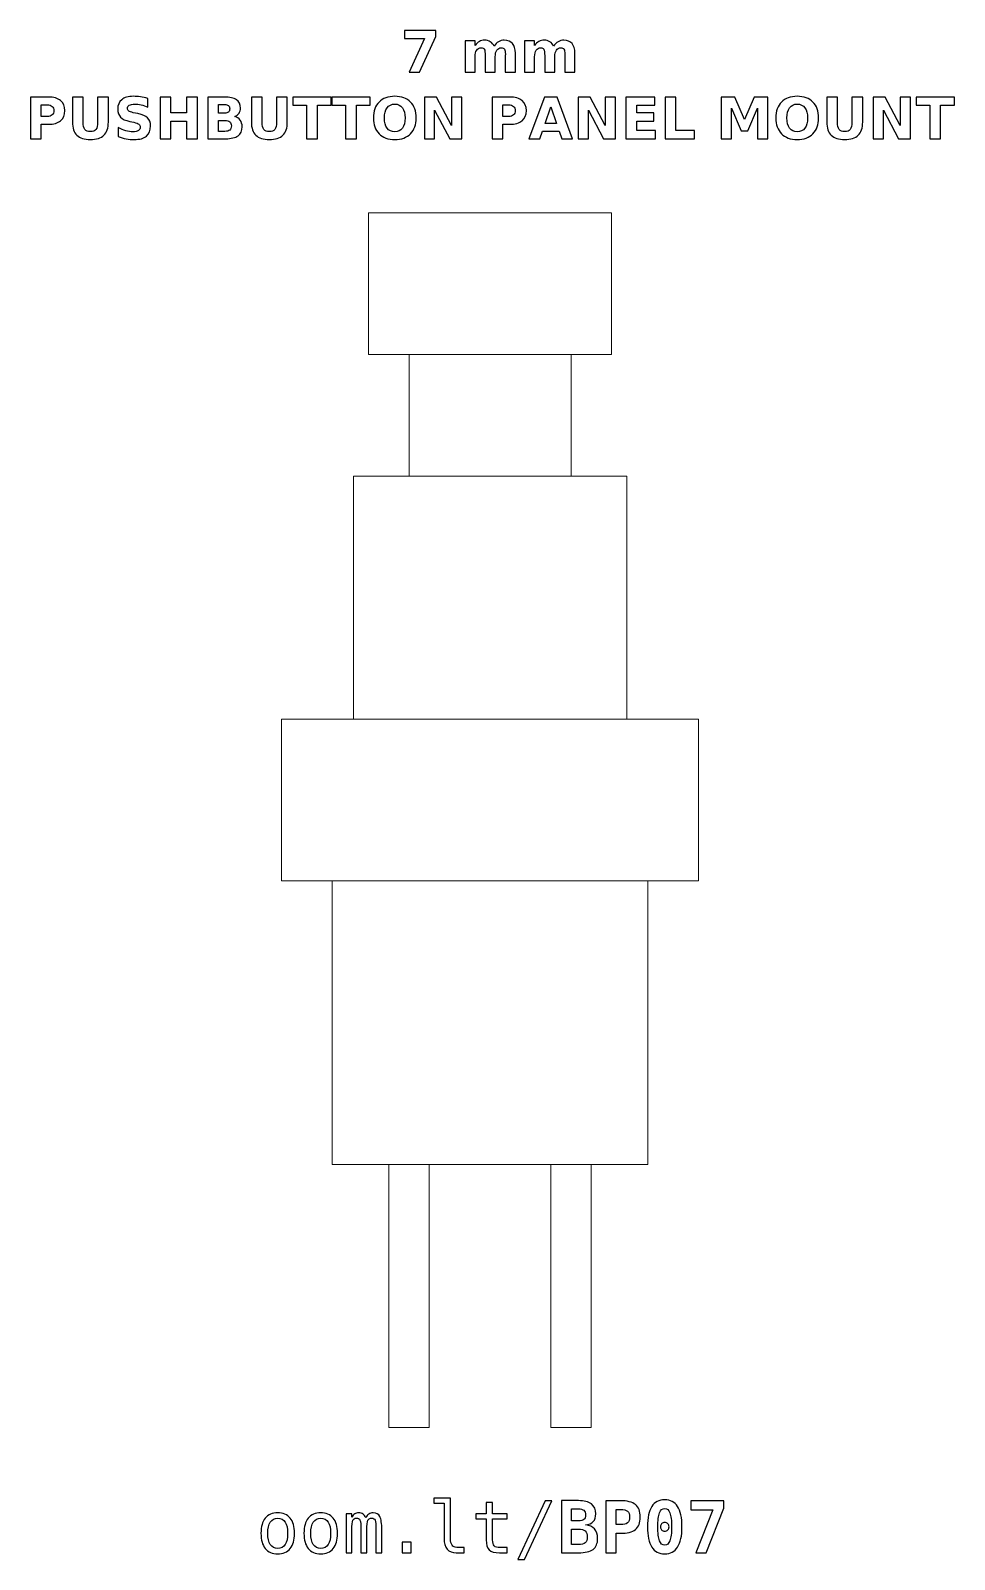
# Model space of a CAD drawing. Header units: centimetres. Extents: x -11.63 to -9.35, y -16.68 to -12.9.
import ezdxf

# ---------------------------------------------------------------- set-up
doc = ezdxf.new("R2010")
doc.units = ezdxf.units.CM
doc.header["$MEASUREMENT"] = 0
doc.layers.add('Layer 1', color=7, linetype='Continuous')

msp = doc.modelspace()

# ---------------------------------------------------------------- linework, layer by layer
at = {"layer": 'Layer 1', "color": 250}
for points, knots in [([(-10.71126, -12.8996), (-10.71126, -12.8996), (-10.63374, -12.8996), (-10.63374, -12.8996), (-10.63374, -12.8996), (-10.63374, -12.8996), (-10.63374, -12.91456), (-10.63374, -12.91456), (-10.63374, -12.91456), (-10.63374, -12.91456), (-10.67384, -13.00247), (-10.67384, -13.00247), (-10.67384, -13.00247), (-10.67384, -13.00247), (-10.69969, -13.00247), (-10.69969, -13.00247), (-10.69969, -13.00247), (-10.69969, -13.00247), (-10.66171, -12.9191), (-10.66171, -12.9191), (-10.66171, -12.9191), (-10.66171, -12.9191), (-10.71126, -12.9191), (-10.71126, -12.9191), (-10.71126, -12.9191), (-10.71126, -12.9191), (-10.71126, -12.8996), (-10.71126, -12.8996)], [0, 0, 0, 0, 0.1428571, 0.1428571, 0.1428571, 0.1428571, 0.2857143, 0.2857143, 0.2857143, 0.2857143, 0.4285714, 0.4285714, 0.4285714, 0.4285714, 0.5714286, 0.5714286, 0.5714286, 0.5714286, 0.7142857, 0.7142857, 0.7142857, 0.7142857, 0.8571429, 0.8571429, 0.8571429, 0.8571429, 1, 1, 1, 1]), ([(-10.49, -12.93812), (-10.48687, -12.93335), (-10.48318, -12.9297), (-10.47887, -12.92721), (-10.47887, -12.92721), (-10.47457, -12.92469), (-10.46987, -12.92345), (-10.46472, -12.92345), (-10.46472, -12.92345), (-10.45585, -12.92345), (-10.4491, -12.92618), (-10.44447, -12.93166), (-10.44447, -12.93166), (-10.43983, -12.93711), (-10.4375, -12.94506), (-10.4375, -12.95548), (-10.4375, -12.95548), (-10.4375, -12.95548), (-10.4375, -13.00247), (-10.4375, -13.00247), (-10.4375, -13.00247), (-10.4375, -13.00247), (-10.46232, -13.00247), (-10.46232, -13.00247), (-10.46232, -13.00247), (-10.46232, -13.00247), (-10.46232, -12.96223), (-10.46232, -12.96223), (-10.46232, -12.96223), (-10.46227, -12.96164), (-10.46225, -12.96103), (-10.46222, -12.96037), (-10.46222, -12.96037), (-10.4622, -12.95974), (-10.46218, -12.95882), (-10.46218, -12.95762), (-10.46218, -12.95762), (-10.46218, -12.95216), (-10.46297, -12.94819), (-10.4646, -12.94574), (-10.4646, -12.94574), (-10.4662, -12.94327), (-10.46878, -12.94205), (-10.47236, -12.94205), (-10.47236, -12.94205), (-10.47706, -12.94205), (-10.48066, -12.94398), (-10.48322, -12.94784), (-10.48322, -12.94784), (-10.48576, -12.95169), (-10.48708, -12.95727), (-10.48718, -12.96458), (-10.48718, -12.96458), (-10.48718, -12.96458), (-10.48718, -13.00247), (-10.48718, -13.00247), (-10.48718, -13.00247), (-10.48718, -13.00247), (-10.51199, -13.00247), (-10.51199, -13.00247), (-10.51199, -13.00247), (-10.51199, -13.00247), (-10.51199, -12.96223), (-10.51199, -12.96223), (-10.51199, -12.96223), (-10.51199, -12.95369), (-10.51272, -12.94819), (-10.5142, -12.94574), (-10.5142, -12.94574), (-10.51566, -12.94327), (-10.51827, -12.94205), (-10.52203, -12.94205), (-10.52203, -12.94205), (-10.52678, -12.94205), (-10.53043, -12.944), (-10.53299, -12.94788), (-10.53299, -12.94788), (-10.53555, -12.95176), (-10.53685, -12.95729), (-10.53685, -12.96451), (-10.53685, -12.96451), (-10.53685, -12.96451), (-10.53685, -13.00247), (-10.53685, -13.00247), (-10.53685, -13.00247), (-10.53685, -13.00247), (-10.56166, -13.00247), (-10.56166, -13.00247), (-10.56166, -13.00247), (-10.56166, -13.00247), (-10.56166, -12.92531), (-10.56166, -12.92531), (-10.56166, -12.92531), (-10.56166, -12.92531), (-10.53685, -12.92531), (-10.53685, -12.92531), (-10.53685, -12.92531), (-10.53685, -12.92531), (-10.53685, -12.93662), (-10.53685, -12.93662), (-10.53685, -12.93662), (-10.53381, -12.93224), (-10.53033, -12.92898), (-10.5264, -12.92676), (-10.5264, -12.92676), (-10.52248, -12.92455), (-10.51815, -12.92345), (-10.51342, -12.92345), (-10.51342, -12.92345), (-10.50811, -12.92345), (-10.50338, -12.92474), (-10.49931, -12.92731), (-10.49931, -12.92731), (-10.49522, -12.92989), (-10.49211, -12.93349), (-10.49, -12.93812)], [0, 0, 0, 0, 0.0344828, 0.0344828, 0.0344828, 0.0344828, 0.0689655, 0.0689655, 0.0689655, 0.0689655, 0.1034483, 0.1034483, 0.1034483, 0.1034483, 0.137931, 0.137931, 0.137931, 0.137931, 0.1724138, 0.1724138, 0.1724138, 0.1724138, 0.2068966, 0.2068966, 0.2068966, 0.2068966, 0.2413793, 0.2413793, 0.2413793, 0.2413793, 0.2758621, 0.2758621, 0.2758621, 0.2758621, 0.3103448, 0.3103448, 0.3103448, 0.3103448, 0.3448276, 0.3448276, 0.3448276, 0.3448276, 0.3793103, 0.3793103, 0.3793103, 0.3793103, 0.4137931, 0.4137931, 0.4137931, 0.4137931, 0.4482759, 0.4482759, 0.4482759, 0.4482759, 0.4827586, 0.4827586, 0.4827586, 0.4827586, 0.5172414, 0.5172414, 0.5172414, 0.5172414, 0.5517241, 0.5517241, 0.5517241, 0.5517241, 0.5862069, 0.5862069, 0.5862069, 0.5862069, 0.6206897, 0.6206897, 0.6206897, 0.6206897, 0.6551724, 0.6551724, 0.6551724, 0.6551724, 0.6896552, 0.6896552, 0.6896552, 0.6896552, 0.7241379, 0.7241379, 0.7241379, 0.7241379, 0.7586207, 0.7586207, 0.7586207, 0.7586207, 0.7931034, 0.7931034, 0.7931034, 0.7931034, 0.8275862, 0.8275862, 0.8275862, 0.8275862, 0.862069, 0.862069, 0.862069, 0.862069, 0.8965517, 0.8965517, 0.8965517, 0.8965517, 0.9310345, 0.9310345, 0.9310345, 0.9310345, 0.9655172, 0.9655172, 0.9655172, 0.9655172, 1, 1, 1, 1]), ([(-10.34296, -12.93812), (-10.33983, -12.93335), (-10.33614, -12.9297), (-10.33183, -12.92721), (-10.33183, -12.92721), (-10.32753, -12.92469), (-10.32283, -12.92345), (-10.31768, -12.92345), (-10.31768, -12.92345), (-10.30881, -12.92345), (-10.30206, -12.92618), (-10.29743, -12.93166), (-10.29743, -12.93166), (-10.29279, -12.93711), (-10.29046, -12.94506), (-10.29046, -12.95548), (-10.29046, -12.95548), (-10.29046, -12.95548), (-10.29046, -13.00247), (-10.29046, -13.00247), (-10.29046, -13.00247), (-10.29046, -13.00247), (-10.31528, -13.00247), (-10.31528, -13.00247), (-10.31528, -13.00247), (-10.31528, -13.00247), (-10.31528, -12.96223), (-10.31528, -12.96223), (-10.31528, -12.96223), (-10.31523, -12.96164), (-10.31521, -12.96103), (-10.31518, -12.96037), (-10.31518, -12.96037), (-10.31516, -12.95974), (-10.31514, -12.95882), (-10.31514, -12.95762), (-10.31514, -12.95762), (-10.31514, -12.95216), (-10.31593, -12.94819), (-10.31756, -12.94574), (-10.31756, -12.94574), (-10.31916, -12.94327), (-10.32174, -12.94205), (-10.32532, -12.94205), (-10.32532, -12.94205), (-10.33002, -12.94205), (-10.33362, -12.94398), (-10.33618, -12.94784), (-10.33618, -12.94784), (-10.33872, -12.95169), (-10.34004, -12.95727), (-10.34014, -12.96458), (-10.34014, -12.96458), (-10.34014, -12.96458), (-10.34014, -13.00247), (-10.34014, -13.00247), (-10.34014, -13.00247), (-10.34014, -13.00247), (-10.36495, -13.00247), (-10.36495, -13.00247), (-10.36495, -13.00247), (-10.36495, -13.00247), (-10.36495, -12.96223), (-10.36495, -12.96223), (-10.36495, -12.96223), (-10.36495, -12.95369), (-10.36568, -12.94819), (-10.36716, -12.94574), (-10.36716, -12.94574), (-10.36862, -12.94327), (-10.37123, -12.94205), (-10.37499, -12.94205), (-10.37499, -12.94205), (-10.37974, -12.94205), (-10.38339, -12.944), (-10.38595, -12.94788), (-10.38595, -12.94788), (-10.38851, -12.95176), (-10.38981, -12.95729), (-10.38981, -12.96451), (-10.38981, -12.96451), (-10.38981, -12.96451), (-10.38981, -13.00247), (-10.38981, -13.00247), (-10.38981, -13.00247), (-10.38981, -13.00247), (-10.41462, -13.00247), (-10.41462, -13.00247), (-10.41462, -13.00247), (-10.41462, -13.00247), (-10.41462, -12.92531), (-10.41462, -12.92531), (-10.41462, -12.92531), (-10.41462, -12.92531), (-10.38981, -12.92531), (-10.38981, -12.92531), (-10.38981, -12.92531), (-10.38981, -12.92531), (-10.38981, -12.93662), (-10.38981, -12.93662), (-10.38981, -12.93662), (-10.38677, -12.93224), (-10.38329, -12.92898), (-10.37936, -12.92676), (-10.37936, -12.92676), (-10.37544, -12.92455), (-10.37111, -12.92345), (-10.36638, -12.92345), (-10.36638, -12.92345), (-10.36107, -12.92345), (-10.35634, -12.92474), (-10.35227, -12.92731), (-10.35227, -12.92731), (-10.34818, -12.92989), (-10.34507, -12.93349), (-10.34296, -12.93812)], [0, 0, 0, 0, 0.0344828, 0.0344828, 0.0344828, 0.0344828, 0.0689655, 0.0689655, 0.0689655, 0.0689655, 0.1034483, 0.1034483, 0.1034483, 0.1034483, 0.137931, 0.137931, 0.137931, 0.137931, 0.1724138, 0.1724138, 0.1724138, 0.1724138, 0.2068966, 0.2068966, 0.2068966, 0.2068966, 0.2413793, 0.2413793, 0.2413793, 0.2413793, 0.2758621, 0.2758621, 0.2758621, 0.2758621, 0.3103448, 0.3103448, 0.3103448, 0.3103448, 0.3448276, 0.3448276, 0.3448276, 0.3448276, 0.3793103, 0.3793103, 0.3793103, 0.3793103, 0.4137931, 0.4137931, 0.4137931, 0.4137931, 0.4482759, 0.4482759, 0.4482759, 0.4482759, 0.4827586, 0.4827586, 0.4827586, 0.4827586, 0.5172414, 0.5172414, 0.5172414, 0.5172414, 0.5517241, 0.5517241, 0.5517241, 0.5517241, 0.5862069, 0.5862069, 0.5862069, 0.5862069, 0.6206897, 0.6206897, 0.6206897, 0.6206897, 0.6551724, 0.6551724, 0.6551724, 0.6551724, 0.6896552, 0.6896552, 0.6896552, 0.6896552, 0.7241379, 0.7241379, 0.7241379, 0.7241379, 0.7586207, 0.7586207, 0.7586207, 0.7586207, 0.7931034, 0.7931034, 0.7931034, 0.7931034, 0.8275862, 0.8275862, 0.8275862, 0.8275862, 0.862069, 0.862069, 0.862069, 0.862069, 0.8965517, 0.8965517, 0.8965517, 0.8965517, 0.9310345, 0.9310345, 0.9310345, 0.9310345, 0.9655172, 0.9655172, 0.9655172, 0.9655172, 1, 1, 1, 1]), ([(-11.63455, -13.06385), (-11.63455, -13.06385), (-11.59053, -13.06385), (-11.59053, -13.06385), (-11.59053, -13.06385), (-11.57743, -13.06385), (-11.56738, -13.06677), (-11.56037, -13.07258), (-11.56037, -13.07258), (-11.55337, -13.07839), (-11.54986, -13.08666), (-11.54986, -13.09741), (-11.54986, -13.09741), (-11.54986, -13.10818), (-11.55337, -13.11648), (-11.56037, -13.12229), (-11.56037, -13.12229), (-11.56738, -13.1281), (-11.57743, -13.13102), (-11.59053, -13.13102), (-11.59053, -13.13102), (-11.59053, -13.13102), (-11.60802, -13.13102), (-11.60802, -13.13102), (-11.60802, -13.13102), (-11.60802, -13.13102), (-11.60802, -13.16672), (-11.60802, -13.16672), (-11.60802, -13.16672), (-11.60802, -13.16672), (-11.63455, -13.16672), (-11.63455, -13.16672), (-11.63455, -13.16672), (-11.63455, -13.16672), (-11.63455, -13.06385), (-11.63455, -13.06385)], [0, 0, 0, 0, 0.1111111, 0.1111111, 0.1111111, 0.1111111, 0.2222222, 0.2222222, 0.2222222, 0.2222222, 0.3333333, 0.3333333, 0.3333333, 0.3333333, 0.4444444, 0.4444444, 0.4444444, 0.4444444, 0.5555556, 0.5555556, 0.5555556, 0.5555556, 0.6666667, 0.6666667, 0.6666667, 0.6666667, 0.7777778, 0.7777778, 0.7777778, 0.7777778, 0.8888889, 0.8888889, 0.8888889, 0.8888889, 1, 1, 1, 1]), ([(-11.53114, -13.06385), (-11.53114, -13.06385), (-11.50461, -13.06385), (-11.50461, -13.06385), (-11.50461, -13.06385), (-11.50461, -13.06385), (-11.50461, -13.12552), (-11.50461, -13.12552), (-11.50461, -13.12552), (-11.50461, -13.13401), (-11.50323, -13.1401), (-11.50045, -13.14374), (-11.50045, -13.14374), (-11.49767, -13.14739), (-11.49314, -13.14922), (-11.48683, -13.14922), (-11.48683, -13.14922), (-11.48048, -13.14922), (-11.47592, -13.14739), (-11.47315, -13.14374), (-11.47315, -13.14374), (-11.47037, -13.1401), (-11.46898, -13.13401), (-11.46898, -13.12552), (-11.46898, -13.12552), (-11.46898, -13.12552), (-11.46898, -13.06385), (-11.46898, -13.06385), (-11.46898, -13.06385), (-11.46898, -13.06385), (-11.44245, -13.06385), (-11.44245, -13.06385), (-11.44245, -13.06385), (-11.44245, -13.06385), (-11.44245, -13.12552), (-11.44245, -13.12552), (-11.44245, -13.12552), (-11.44245, -13.14007), (-11.4461, -13.15092), (-11.45341, -13.15804), (-11.45341, -13.15804), (-11.4607, -13.16517), (-11.47185, -13.16872), (-11.48683, -13.16872), (-11.48683, -13.16872), (-11.50177, -13.16872), (-11.51289, -13.16517), (-11.52018, -13.15804), (-11.52018, -13.15804), (-11.5275, -13.15092), (-11.53114, -13.14007), (-11.53114, -13.12552), (-11.53114, -13.12552), (-11.53114, -13.12552), (-11.53114, -13.06385), (-11.53114, -13.06385)], [0, 0, 0, 0, 0.0714286, 0.0714286, 0.0714286, 0.0714286, 0.1428571, 0.1428571, 0.1428571, 0.1428571, 0.2142857, 0.2142857, 0.2142857, 0.2142857, 0.2857143, 0.2857143, 0.2857143, 0.2857143, 0.3571429, 0.3571429, 0.3571429, 0.3571429, 0.4285714, 0.4285714, 0.4285714, 0.4285714, 0.5, 0.5, 0.5, 0.5, 0.5714286, 0.5714286, 0.5714286, 0.5714286, 0.6428571, 0.6428571, 0.6428571, 0.6428571, 0.7142857, 0.7142857, 0.7142857, 0.7142857, 0.7857143, 0.7857143, 0.7857143, 0.7857143, 0.8571429, 0.8571429, 0.8571429, 0.8571429, 0.9285714, 0.9285714, 0.9285714, 0.9285714, 1, 1, 1, 1]), ([(-11.34497, -13.0671), (-11.34497, -13.0671), (-11.34497, -13.08885), (-11.34497, -13.08885), (-11.34497, -13.08885), (-11.35062, -13.08633), (-11.35614, -13.08443), (-11.3615, -13.08314), (-11.3615, -13.08314), (-11.36689, -13.08184), (-11.37197, -13.08121), (-11.37674, -13.08121), (-11.37674, -13.08121), (-11.38307, -13.08121), (-11.38777, -13.08208), (-11.39081, -13.08382), (-11.39081, -13.08382), (-11.39384, -13.08558), (-11.39535, -13.08829), (-11.39535, -13.09196), (-11.39535, -13.09196), (-11.39535, -13.09471), (-11.39434, -13.09687), (-11.39229, -13.0984), (-11.39229, -13.0984), (-11.39024, -13.09993), (-11.38653, -13.10127), (-11.38114, -13.10237), (-11.38114, -13.10237), (-11.38114, -13.10237), (-11.36985, -13.10463), (-11.36985, -13.10463), (-11.36985, -13.10463), (-11.3584, -13.10694), (-11.35029, -13.11042), (-11.34547, -13.11512), (-11.34547, -13.11512), (-11.34064, -13.1198), (-11.33822, -13.12646), (-11.33822, -13.13509), (-11.33822, -13.13509), (-11.33822, -13.14645), (-11.34158, -13.15489), (-11.34831, -13.16042), (-11.34831, -13.16042), (-11.35504, -13.16594), (-11.36531, -13.16872), (-11.37914, -13.16872), (-11.37914, -13.16872), (-11.38568, -13.16872), (-11.39222, -13.16811), (-11.39878, -13.16686), (-11.39878, -13.16686), (-11.40534, -13.16561), (-11.41193, -13.16378), (-11.41849, -13.16136), (-11.41849, -13.16136), (-11.41849, -13.16136), (-11.41849, -13.13897), (-11.41849, -13.13897), (-11.41849, -13.13897), (-11.41193, -13.14245), (-11.40558, -13.14508), (-11.39944, -13.14685), (-11.39944, -13.14685), (-11.3933, -13.14861), (-11.3874, -13.1495), (-11.38171, -13.1495), (-11.38171, -13.1495), (-11.37592, -13.1495), (-11.37148, -13.14854), (-11.3684, -13.14661), (-11.3684, -13.14661), (-11.36531, -13.14468), (-11.36379, -13.14193), (-11.36379, -13.13833), (-11.36379, -13.13833), (-11.36379, -13.13513), (-11.36482, -13.13264), (-11.36691, -13.1309), (-11.36691, -13.1309), (-11.36901, -13.12916), (-11.37317, -13.12759), (-11.37943, -13.12622), (-11.37943, -13.12622), (-11.37943, -13.12622), (-11.3897, -13.12394), (-11.3897, -13.12394), (-11.3897, -13.12394), (-11.39998, -13.12173), (-11.40751, -13.11823), (-11.41226, -13.1134), (-11.41226, -13.1134), (-11.41701, -13.10858), (-11.41938, -13.10207), (-11.41938, -13.09391), (-11.41938, -13.09391), (-11.41938, -13.08365), (-11.41607, -13.07577), (-11.40946, -13.07027), (-11.40946, -13.07027), (-11.40285, -13.06474), (-11.39335, -13.06199), (-11.38093, -13.06199), (-11.38093, -13.06199), (-11.37529, -13.06199), (-11.36948, -13.06242), (-11.3635, -13.06326), (-11.3635, -13.06326), (-11.35753, -13.06411), (-11.35135, -13.06538), (-11.34497, -13.0671)], [0, 0, 0, 0, 0.0357143, 0.0357143, 0.0357143, 0.0357143, 0.0714286, 0.0714286, 0.0714286, 0.0714286, 0.1071429, 0.1071429, 0.1071429, 0.1071429, 0.1428571, 0.1428571, 0.1428571, 0.1428571, 0.1785714, 0.1785714, 0.1785714, 0.1785714, 0.2142857, 0.2142857, 0.2142857, 0.2142857, 0.25, 0.25, 0.25, 0.25, 0.2857143, 0.2857143, 0.2857143, 0.2857143, 0.3214286, 0.3214286, 0.3214286, 0.3214286, 0.3571429, 0.3571429, 0.3571429, 0.3571429, 0.3928571, 0.3928571, 0.3928571, 0.3928571, 0.4285714, 0.4285714, 0.4285714, 0.4285714, 0.4642857, 0.4642857, 0.4642857, 0.4642857, 0.5, 0.5, 0.5, 0.5, 0.5357143, 0.5357143, 0.5357143, 0.5357143, 0.5714286, 0.5714286, 0.5714286, 0.5714286, 0.6071429, 0.6071429, 0.6071429, 0.6071429, 0.6428571, 0.6428571, 0.6428571, 0.6428571, 0.6785714, 0.6785714, 0.6785714, 0.6785714, 0.7142857, 0.7142857, 0.7142857, 0.7142857, 0.75, 0.75, 0.75, 0.75, 0.7857143, 0.7857143, 0.7857143, 0.7857143, 0.8214286, 0.8214286, 0.8214286, 0.8214286, 0.8571429, 0.8571429, 0.8571429, 0.8571429, 0.8928571, 0.8928571, 0.8928571, 0.8928571, 0.9285714, 0.9285714, 0.9285714, 0.9285714, 0.9642857, 0.9642857, 0.9642857, 0.9642857, 1, 1, 1, 1]), ([(-11.31494, -13.06385), (-11.31494, -13.06385), (-11.28841, -13.06385), (-11.28841, -13.06385), (-11.28841, -13.06385), (-11.28841, -13.06385), (-11.28841, -13.10306), (-11.28841, -13.10306), (-11.28841, -13.10306), (-11.28841, -13.10306), (-11.24928, -13.10306), (-11.24928, -13.10306), (-11.24928, -13.10306), (-11.24928, -13.10306), (-11.24928, -13.06385), (-11.24928, -13.06385), (-11.24928, -13.06385), (-11.24928, -13.06385), (-11.22275, -13.06385), (-11.22275, -13.06385), (-11.22275, -13.06385), (-11.22275, -13.06385), (-11.22275, -13.16672), (-11.22275, -13.16672), (-11.22275, -13.16672), (-11.22275, -13.16672), (-11.24928, -13.16672), (-11.24928, -13.16672), (-11.24928, -13.16672), (-11.24928, -13.16672), (-11.24928, -13.12312), (-11.24928, -13.12312), (-11.24928, -13.12312), (-11.24928, -13.12312), (-11.28841, -13.12312), (-11.28841, -13.12312), (-11.28841, -13.12312), (-11.28841, -13.12312), (-11.28841, -13.16672), (-11.28841, -13.16672), (-11.28841, -13.16672), (-11.28841, -13.16672), (-11.31494, -13.16672), (-11.31494, -13.16672), (-11.31494, -13.16672), (-11.31494, -13.16672), (-11.31494, -13.06385), (-11.31494, -13.06385)], [0, 0, 0, 0, 0.0833333, 0.0833333, 0.0833333, 0.0833333, 0.1666667, 0.1666667, 0.1666667, 0.1666667, 0.25, 0.25, 0.25, 0.25, 0.3333333, 0.3333333, 0.3333333, 0.3333333, 0.4166667, 0.4166667, 0.4166667, 0.4166667, 0.5, 0.5, 0.5, 0.5, 0.5833333, 0.5833333, 0.5833333, 0.5833333, 0.6666667, 0.6666667, 0.6666667, 0.6666667, 0.75, 0.75, 0.75, 0.75, 0.8333333, 0.8333333, 0.8333333, 0.8333333, 0.9166667, 0.9166667, 0.9166667, 0.9166667, 1, 1, 1, 1]), ([(-11.13008, -13.11166), (-11.12439, -13.11331), (-11.11997, -13.11637), (-11.11684, -13.12084), (-11.11684, -13.12084), (-11.11371, -13.12528), (-11.11216, -13.13076), (-11.11216, -13.13723), (-11.11216, -13.13723), (-11.11216, -13.14715), (-11.11553, -13.15454), (-11.12223, -13.15941), (-11.12223, -13.15941), (-11.12893, -13.16427), (-11.13914, -13.16672), (-11.15283, -13.16672), (-11.15283, -13.16672), (-11.15283, -13.16672), (-11.19685, -13.16672), (-11.19685, -13.16672), (-11.19685, -13.16672), (-11.19685, -13.16672), (-11.19685, -13.06385), (-11.19685, -13.06385), (-11.19685, -13.06385), (-11.19685, -13.06385), (-11.15703, -13.06385), (-11.15703, -13.06385), (-11.15703, -13.06385), (-11.14274, -13.06385), (-11.13239, -13.06601), (-11.12599, -13.07032), (-11.12599, -13.07032), (-11.11957, -13.07465), (-11.11637, -13.08156), (-11.11637, -13.09106), (-11.11637, -13.09106), (-11.11637, -13.09607), (-11.11755, -13.10033), (-11.11988, -13.10386), (-11.11988, -13.10386), (-11.12223, -13.10736), (-11.12561, -13.10997), (-11.13008, -13.11166)], [0, 0, 0, 0, 0.0909091, 0.0909091, 0.0909091, 0.0909091, 0.1818182, 0.1818182, 0.1818182, 0.1818182, 0.2727273, 0.2727273, 0.2727273, 0.2727273, 0.3636364, 0.3636364, 0.3636364, 0.3636364, 0.4545455, 0.4545455, 0.4545455, 0.4545455, 0.5454545, 0.5454545, 0.5454545, 0.5454545, 0.6363636, 0.6363636, 0.6363636, 0.6363636, 0.7272727, 0.7272727, 0.7272727, 0.7272727, 0.8181818, 0.8181818, 0.8181818, 0.8181818, 0.9090909, 0.9090909, 0.9090909, 0.9090909, 1, 1, 1, 1]), ([(-11.0893, -13.06385), (-11.0893, -13.06385), (-11.06277, -13.06385), (-11.06277, -13.06385), (-11.06277, -13.06385), (-11.06277, -13.06385), (-11.06277, -13.12552), (-11.06277, -13.12552), (-11.06277, -13.12552), (-11.06277, -13.13401), (-11.06139, -13.1401), (-11.05861, -13.14374), (-11.05861, -13.14374), (-11.05583, -13.14739), (-11.0513, -13.14922), (-11.04499, -13.14922), (-11.04499, -13.14922), (-11.03864, -13.14922), (-11.03408, -13.14739), (-11.03131, -13.14374), (-11.03131, -13.14374), (-11.02853, -13.1401), (-11.02714, -13.13401), (-11.02714, -13.12552), (-11.02714, -13.12552), (-11.02714, -13.12552), (-11.02714, -13.06385), (-11.02714, -13.06385), (-11.02714, -13.06385), (-11.02714, -13.06385), (-11.00061, -13.06385), (-11.00061, -13.06385), (-11.00061, -13.06385), (-11.00061, -13.06385), (-11.00061, -13.12552), (-11.00061, -13.12552), (-11.00061, -13.12552), (-11.00061, -13.14007), (-11.00426, -13.15092), (-11.01157, -13.15804), (-11.01157, -13.15804), (-11.01886, -13.16517), (-11.03001, -13.16872), (-11.04499, -13.16872), (-11.04499, -13.16872), (-11.05993, -13.16872), (-11.07105, -13.16517), (-11.07834, -13.15804), (-11.07834, -13.15804), (-11.08566, -13.15092), (-11.0893, -13.14007), (-11.0893, -13.12552), (-11.0893, -13.12552), (-11.0893, -13.12552), (-11.0893, -13.06385), (-11.0893, -13.06385)], [0, 0, 0, 0, 0.0714286, 0.0714286, 0.0714286, 0.0714286, 0.1428571, 0.1428571, 0.1428571, 0.1428571, 0.2142857, 0.2142857, 0.2142857, 0.2142857, 0.2857143, 0.2857143, 0.2857143, 0.2857143, 0.3571429, 0.3571429, 0.3571429, 0.3571429, 0.4285714, 0.4285714, 0.4285714, 0.4285714, 0.5, 0.5, 0.5, 0.5, 0.5714286, 0.5714286, 0.5714286, 0.5714286, 0.6428571, 0.6428571, 0.6428571, 0.6428571, 0.7142857, 0.7142857, 0.7142857, 0.7142857, 0.7857143, 0.7857143, 0.7857143, 0.7857143, 0.8571429, 0.8571429, 0.8571429, 0.8571429, 0.9285714, 0.9285714, 0.9285714, 0.9285714, 1, 1, 1, 1]), ([(-10.987, -13.06385), (-10.987, -13.06385), (-10.8922, -13.06385), (-10.8922, -13.06385), (-10.8922, -13.06385), (-10.8922, -13.06385), (-10.8922, -13.08391), (-10.8922, -13.08391), (-10.8922, -13.08391), (-10.8922, -13.08391), (-10.9263, -13.08391), (-10.9263, -13.08391), (-10.9263, -13.08391), (-10.9263, -13.08391), (-10.9263, -13.16672), (-10.9263, -13.16672), (-10.9263, -13.16672), (-10.9263, -13.16672), (-10.95283, -13.16672), (-10.95283, -13.16672), (-10.95283, -13.16672), (-10.95283, -13.16672), (-10.95283, -13.08391), (-10.95283, -13.08391), (-10.95283, -13.08391), (-10.95283, -13.08391), (-10.987, -13.08391), (-10.987, -13.08391), (-10.987, -13.08391), (-10.987, -13.08391), (-10.987, -13.06385), (-10.987, -13.06385)], [0, 0, 0, 0, 0.125, 0.125, 0.125, 0.125, 0.25, 0.25, 0.25, 0.25, 0.375, 0.375, 0.375, 0.375, 0.5, 0.5, 0.5, 0.5, 0.625, 0.625, 0.625, 0.625, 0.75, 0.75, 0.75, 0.75, 0.875, 0.875, 0.875, 0.875, 1, 1, 1, 1]), ([(-10.89074, -13.06385), (-10.89074, -13.06385), (-10.79594, -13.06385), (-10.79594, -13.06385), (-10.79594, -13.06385), (-10.79594, -13.06385), (-10.79594, -13.08391), (-10.79594, -13.08391), (-10.79594, -13.08391), (-10.79594, -13.08391), (-10.83004, -13.08391), (-10.83004, -13.08391), (-10.83004, -13.08391), (-10.83004, -13.08391), (-10.83004, -13.16672), (-10.83004, -13.16672), (-10.83004, -13.16672), (-10.83004, -13.16672), (-10.85657, -13.16672), (-10.85657, -13.16672), (-10.85657, -13.16672), (-10.85657, -13.16672), (-10.85657, -13.08391), (-10.85657, -13.08391), (-10.85657, -13.08391), (-10.85657, -13.08391), (-10.89074, -13.08391), (-10.89074, -13.08391), (-10.89074, -13.08391), (-10.89074, -13.08391), (-10.89074, -13.06385), (-10.89074, -13.06385)], [0, 0, 0, 0, 0.125, 0.125, 0.125, 0.125, 0.25, 0.25, 0.25, 0.25, 0.375, 0.375, 0.375, 0.375, 0.5, 0.5, 0.5, 0.5, 0.625, 0.625, 0.625, 0.625, 0.75, 0.75, 0.75, 0.75, 0.875, 0.875, 0.875, 0.875, 1, 1, 1, 1]), ([(-10.73521, -13.06199), (-10.71868, -13.06199), (-10.70572, -13.06672), (-10.69636, -13.0762), (-10.69636, -13.0762), (-10.68698, -13.08565), (-10.6823, -13.0987), (-10.6823, -13.11538), (-10.6823, -13.11538), (-10.6823, -13.13201), (-10.68698, -13.14506), (-10.69636, -13.15451), (-10.69636, -13.15451), (-10.70572, -13.16399), (-10.71868, -13.16872), (-10.73521, -13.16872), (-10.73521, -13.16872), (-10.7517, -13.16872), (-10.76463, -13.16399), (-10.77404, -13.15451), (-10.77404, -13.15451), (-10.78342, -13.14506), (-10.78813, -13.13201), (-10.78813, -13.11538), (-10.78813, -13.11538), (-10.78813, -13.0987), (-10.78342, -13.08565), (-10.77404, -13.0762), (-10.77404, -13.0762), (-10.76463, -13.06672), (-10.7517, -13.06199), (-10.73521, -13.06199)], [0, 0, 0, 0, 0.125, 0.125, 0.125, 0.125, 0.25, 0.25, 0.25, 0.25, 0.375, 0.375, 0.375, 0.375, 0.5, 0.5, 0.5, 0.5, 0.625, 0.625, 0.625, 0.625, 0.75, 0.75, 0.75, 0.75, 0.875, 0.875, 0.875, 0.875, 1, 1, 1, 1]), ([(-10.66223, -13.06385), (-10.66223, -13.06385), (-10.6326, -13.06385), (-10.6326, -13.06385), (-10.6326, -13.06385), (-10.6326, -13.06385), (-10.59518, -13.13441), (-10.59518, -13.13441), (-10.59518, -13.13441), (-10.59518, -13.13441), (-10.59518, -13.06385), (-10.59518, -13.06385), (-10.59518, -13.06385), (-10.59518, -13.06385), (-10.57004, -13.06385), (-10.57004, -13.06385), (-10.57004, -13.06385), (-10.57004, -13.06385), (-10.57004, -13.16672), (-10.57004, -13.16672), (-10.57004, -13.16672), (-10.57004, -13.16672), (-10.59967, -13.16672), (-10.59967, -13.16672), (-10.59967, -13.16672), (-10.59967, -13.16672), (-10.63709, -13.09616), (-10.63709, -13.09616), (-10.63709, -13.09616), (-10.63709, -13.09616), (-10.63709, -13.16672), (-10.63709, -13.16672), (-10.63709, -13.16672), (-10.63709, -13.16672), (-10.66223, -13.16672), (-10.66223, -13.16672), (-10.66223, -13.16672), (-10.66223, -13.16672), (-10.66223, -13.06385), (-10.66223, -13.06385)], [0, 0, 0, 0, 0.1, 0.1, 0.1, 0.1, 0.2, 0.2, 0.2, 0.2, 0.3, 0.3, 0.3, 0.3, 0.4, 0.4, 0.4, 0.4, 0.5, 0.5, 0.5, 0.5, 0.6, 0.6, 0.6, 0.6, 0.7, 0.7, 0.7, 0.7, 0.8, 0.8, 0.8, 0.8, 0.9, 0.9, 0.9, 0.9, 1, 1, 1, 1]), ([(-10.49501, -13.06385), (-10.49501, -13.06385), (-10.45099, -13.06385), (-10.45099, -13.06385), (-10.45099, -13.06385), (-10.43789, -13.06385), (-10.42784, -13.06677), (-10.42083, -13.07258), (-10.42083, -13.07258), (-10.41383, -13.07839), (-10.41032, -13.08666), (-10.41032, -13.09741), (-10.41032, -13.09741), (-10.41032, -13.10818), (-10.41383, -13.11648), (-10.42083, -13.12229), (-10.42083, -13.12229), (-10.42784, -13.1281), (-10.43789, -13.13102), (-10.45099, -13.13102), (-10.45099, -13.13102), (-10.45099, -13.13102), (-10.46848, -13.13102), (-10.46848, -13.13102), (-10.46848, -13.13102), (-10.46848, -13.13102), (-10.46848, -13.16672), (-10.46848, -13.16672), (-10.46848, -13.16672), (-10.46848, -13.16672), (-10.49501, -13.16672), (-10.49501, -13.16672), (-10.49501, -13.16672), (-10.49501, -13.16672), (-10.49501, -13.06385), (-10.49501, -13.06385)], [0, 0, 0, 0, 0.1111111, 0.1111111, 0.1111111, 0.1111111, 0.2222222, 0.2222222, 0.2222222, 0.2222222, 0.3333333, 0.3333333, 0.3333333, 0.3333333, 0.4444444, 0.4444444, 0.4444444, 0.4444444, 0.5555556, 0.5555556, 0.5555556, 0.5555556, 0.6666667, 0.6666667, 0.6666667, 0.6666667, 0.7777778, 0.7777778, 0.7777778, 0.7777778, 0.8888889, 0.8888889, 0.8888889, 0.8888889, 1, 1, 1, 1]), ([(-10.32918, -13.148), (-10.32918, -13.148), (-10.37067, -13.148), (-10.37067, -13.148), (-10.37067, -13.148), (-10.37067, -13.148), (-10.37721, -13.16672), (-10.37721, -13.16672), (-10.37721, -13.16672), (-10.37721, -13.16672), (-10.40388, -13.16672), (-10.40388, -13.16672), (-10.40388, -13.16672), (-10.40388, -13.16672), (-10.36578, -13.06385), (-10.36578, -13.06385), (-10.36578, -13.06385), (-10.36578, -13.06385), (-10.33415, -13.06385), (-10.33415, -13.06385), (-10.33415, -13.06385), (-10.33415, -13.06385), (-10.29605, -13.16672), (-10.29605, -13.16672), (-10.29605, -13.16672), (-10.29605, -13.16672), (-10.32272, -13.16672), (-10.32272, -13.16672), (-10.32272, -13.16672), (-10.32272, -13.16672), (-10.32918, -13.148), (-10.32918, -13.148)], [0, 0, 0, 0, 0.125, 0.125, 0.125, 0.125, 0.25, 0.25, 0.25, 0.25, 0.375, 0.375, 0.375, 0.375, 0.5, 0.5, 0.5, 0.5, 0.625, 0.625, 0.625, 0.625, 0.75, 0.75, 0.75, 0.75, 0.875, 0.875, 0.875, 0.875, 1, 1, 1, 1]), ([(-10.28238, -13.06385), (-10.28238, -13.06385), (-10.25275, -13.06385), (-10.25275, -13.06385), (-10.25275, -13.06385), (-10.25275, -13.06385), (-10.21533, -13.13441), (-10.21533, -13.13441), (-10.21533, -13.13441), (-10.21533, -13.13441), (-10.21533, -13.06385), (-10.21533, -13.06385), (-10.21533, -13.06385), (-10.21533, -13.06385), (-10.19019, -13.06385), (-10.19019, -13.06385), (-10.19019, -13.06385), (-10.19019, -13.06385), (-10.19019, -13.16672), (-10.19019, -13.16672), (-10.19019, -13.16672), (-10.19019, -13.16672), (-10.21982, -13.16672), (-10.21982, -13.16672), (-10.21982, -13.16672), (-10.21982, -13.16672), (-10.25724, -13.09616), (-10.25724, -13.09616), (-10.25724, -13.09616), (-10.25724, -13.09616), (-10.25724, -13.16672), (-10.25724, -13.16672), (-10.25724, -13.16672), (-10.25724, -13.16672), (-10.28238, -13.16672), (-10.28238, -13.16672), (-10.28238, -13.16672), (-10.28238, -13.16672), (-10.28238, -13.06385), (-10.28238, -13.06385)], [0, 0, 0, 0, 0.1, 0.1, 0.1, 0.1, 0.2, 0.2, 0.2, 0.2, 0.3, 0.3, 0.3, 0.3, 0.4, 0.4, 0.4, 0.4, 0.5, 0.5, 0.5, 0.5, 0.6, 0.6, 0.6, 0.6, 0.7, 0.7, 0.7, 0.7, 0.8, 0.8, 0.8, 0.8, 0.9, 0.9, 0.9, 0.9, 1, 1, 1, 1]), ([(-10.16429, -13.06385), (-10.16429, -13.06385), (-10.0927, -13.06385), (-10.0927, -13.06385), (-10.0927, -13.06385), (-10.0927, -13.06385), (-10.0927, -13.08391), (-10.0927, -13.08391), (-10.0927, -13.08391), (-10.0927, -13.08391), (-10.13776, -13.08391), (-10.13776, -13.08391), (-10.13776, -13.08391), (-10.13776, -13.08391), (-10.13776, -13.10306), (-10.13776, -13.10306), (-10.13776, -13.10306), (-10.13776, -13.10306), (-10.09541, -13.10306), (-10.09541, -13.10306), (-10.09541, -13.10306), (-10.09541, -13.10306), (-10.09541, -13.12312), (-10.09541, -13.12312), (-10.09541, -13.12312), (-10.09541, -13.12312), (-10.13776, -13.12312), (-10.13776, -13.12312), (-10.13776, -13.12312), (-10.13776, -13.12312), (-10.13776, -13.14666), (-10.13776, -13.14666), (-10.13776, -13.14666), (-10.13776, -13.14666), (-10.0912, -13.14666), (-10.0912, -13.14666), (-10.0912, -13.14666), (-10.0912, -13.14666), (-10.0912, -13.16672), (-10.0912, -13.16672), (-10.0912, -13.16672), (-10.0912, -13.16672), (-10.16429, -13.16672), (-10.16429, -13.16672), (-10.16429, -13.16672), (-10.16429, -13.16672), (-10.16429, -13.06385), (-10.16429, -13.06385)], [0, 0, 0, 0, 0.0833333, 0.0833333, 0.0833333, 0.0833333, 0.1666667, 0.1666667, 0.1666667, 0.1666667, 0.25, 0.25, 0.25, 0.25, 0.3333333, 0.3333333, 0.3333333, 0.3333333, 0.4166667, 0.4166667, 0.4166667, 0.4166667, 0.5, 0.5, 0.5, 0.5, 0.5833333, 0.5833333, 0.5833333, 0.5833333, 0.6666667, 0.6666667, 0.6666667, 0.6666667, 0.75, 0.75, 0.75, 0.75, 0.8333333, 0.8333333, 0.8333333, 0.8333333, 0.9166667, 0.9166667, 0.9166667, 0.9166667, 1, 1, 1, 1]), ([(-10.06789, -13.06385), (-10.06789, -13.06385), (-10.04136, -13.06385), (-10.04136, -13.06385), (-10.04136, -13.06385), (-10.04136, -13.06385), (-10.04136, -13.14666), (-10.04136, -13.14666), (-10.04136, -13.14666), (-10.04136, -13.14666), (-9.9948, -13.14666), (-9.9948, -13.14666), (-9.9948, -13.14666), (-9.9948, -13.14666), (-9.9948, -13.16672), (-9.9948, -13.16672), (-9.9948, -13.16672), (-9.9948, -13.16672), (-10.06789, -13.16672), (-10.06789, -13.16672), (-10.06789, -13.16672), (-10.06789, -13.16672), (-10.06789, -13.06385), (-10.06789, -13.06385)], [0, 0, 0, 0, 0.1666667, 0.1666667, 0.1666667, 0.1666667, 0.3333333, 0.3333333, 0.3333333, 0.3333333, 0.5, 0.5, 0.5, 0.5, 0.6666667, 0.6666667, 0.6666667, 0.6666667, 0.8333333, 0.8333333, 0.8333333, 0.8333333, 1, 1, 1, 1]), ([(-9.92885, -13.06385), (-9.92885, -13.06385), (-9.8951, -13.06385), (-9.8951, -13.06385), (-9.8951, -13.06385), (-9.8951, -13.06385), (-9.87165, -13.11891), (-9.87165, -13.11891), (-9.87165, -13.11891), (-9.87165, -13.11891), (-9.84809, -13.06385), (-9.84809, -13.06385), (-9.84809, -13.06385), (-9.84809, -13.06385), (-9.81441, -13.06385), (-9.81441, -13.06385), (-9.81441, -13.06385), (-9.81441, -13.06385), (-9.81441, -13.16672), (-9.81441, -13.16672), (-9.81441, -13.16672), (-9.81441, -13.16672), (-9.83948, -13.16672), (-9.83948, -13.16672), (-9.83948, -13.16672), (-9.83948, -13.16672), (-9.83948, -13.09148), (-9.83948, -13.09148), (-9.83948, -13.09148), (-9.83948, -13.09148), (-9.86319, -13.14694), (-9.86319, -13.14694), (-9.86319, -13.14694), (-9.86319, -13.14694), (-9.88, -13.14694), (-9.88, -13.14694), (-9.88, -13.14694), (-9.88, -13.14694), (-9.90371, -13.09148), (-9.90371, -13.09148), (-9.90371, -13.09148), (-9.90371, -13.09148), (-9.90371, -13.16672), (-9.90371, -13.16672), (-9.90371, -13.16672), (-9.90371, -13.16672), (-9.92885, -13.16672), (-9.92885, -13.16672), (-9.92885, -13.16672), (-9.92885, -13.16672), (-9.92885, -13.06385), (-9.92885, -13.06385)], [0, 0, 0, 0, 0.0769231, 0.0769231, 0.0769231, 0.0769231, 0.1538462, 0.1538462, 0.1538462, 0.1538462, 0.2307692, 0.2307692, 0.2307692, 0.2307692, 0.3076923, 0.3076923, 0.3076923, 0.3076923, 0.3846154, 0.3846154, 0.3846154, 0.3846154, 0.4615385, 0.4615385, 0.4615385, 0.4615385, 0.5384615, 0.5384615, 0.5384615, 0.5384615, 0.6153846, 0.6153846, 0.6153846, 0.6153846, 0.6923077, 0.6923077, 0.6923077, 0.6923077, 0.7692308, 0.7692308, 0.7692308, 0.7692308, 0.8461538, 0.8461538, 0.8461538, 0.8461538, 0.9230769, 0.9230769, 0.9230769, 0.9230769, 1, 1, 1, 1]), ([(-9.74143, -13.06199), (-9.7249, -13.06199), (-9.71194, -13.06672), (-9.70258, -13.0762), (-9.70258, -13.0762), (-9.6932, -13.08565), (-9.68852, -13.0987), (-9.68852, -13.11538), (-9.68852, -13.11538), (-9.68852, -13.13201), (-9.6932, -13.14506), (-9.70258, -13.15451), (-9.70258, -13.15451), (-9.71194, -13.16399), (-9.7249, -13.16872), (-9.74143, -13.16872), (-9.74143, -13.16872), (-9.75792, -13.16872), (-9.77085, -13.16399), (-9.78026, -13.15451), (-9.78026, -13.15451), (-9.78964, -13.14506), (-9.79435, -13.13201), (-9.79435, -13.11538), (-9.79435, -13.11538), (-9.79435, -13.0987), (-9.78964, -13.08565), (-9.78026, -13.0762), (-9.78026, -13.0762), (-9.77085, -13.06672), (-9.75792, -13.06199), (-9.74143, -13.06199)], [0, 0, 0, 0, 0.125, 0.125, 0.125, 0.125, 0.25, 0.25, 0.25, 0.25, 0.375, 0.375, 0.375, 0.375, 0.5, 0.5, 0.5, 0.5, 0.625, 0.625, 0.625, 0.625, 0.75, 0.75, 0.75, 0.75, 0.875, 0.875, 0.875, 0.875, 1, 1, 1, 1]), ([(-9.66845, -13.06385), (-9.66845, -13.06385), (-9.64192, -13.06385), (-9.64192, -13.06385), (-9.64192, -13.06385), (-9.64192, -13.06385), (-9.64192, -13.12552), (-9.64192, -13.12552), (-9.64192, -13.12552), (-9.64192, -13.13401), (-9.64054, -13.1401), (-9.63776, -13.14374), (-9.63776, -13.14374), (-9.63498, -13.14739), (-9.63045, -13.14922), (-9.62414, -13.14922), (-9.62414, -13.14922), (-9.61779, -13.14922), (-9.61323, -13.14739), (-9.61046, -13.14374), (-9.61046, -13.14374), (-9.60768, -13.1401), (-9.60629, -13.13401), (-9.60629, -13.12552), (-9.60629, -13.12552), (-9.60629, -13.12552), (-9.60629, -13.06385), (-9.60629, -13.06385), (-9.60629, -13.06385), (-9.60629, -13.06385), (-9.57976, -13.06385), (-9.57976, -13.06385), (-9.57976, -13.06385), (-9.57976, -13.06385), (-9.57976, -13.12552), (-9.57976, -13.12552), (-9.57976, -13.12552), (-9.57976, -13.14007), (-9.58341, -13.15092), (-9.59072, -13.15804), (-9.59072, -13.15804), (-9.59801, -13.16517), (-9.60916, -13.16872), (-9.62414, -13.16872), (-9.62414, -13.16872), (-9.63908, -13.16872), (-9.6502, -13.16517), (-9.65749, -13.15804), (-9.65749, -13.15804), (-9.66481, -13.15092), (-9.66845, -13.14007), (-9.66845, -13.12552), (-9.66845, -13.12552), (-9.66845, -13.12552), (-9.66845, -13.06385), (-9.66845, -13.06385)], [0, 0, 0, 0, 0.0714286, 0.0714286, 0.0714286, 0.0714286, 0.1428571, 0.1428571, 0.1428571, 0.1428571, 0.2142857, 0.2142857, 0.2142857, 0.2142857, 0.2857143, 0.2857143, 0.2857143, 0.2857143, 0.3571429, 0.3571429, 0.3571429, 0.3571429, 0.4285714, 0.4285714, 0.4285714, 0.4285714, 0.5, 0.5, 0.5, 0.5, 0.5714286, 0.5714286, 0.5714286, 0.5714286, 0.6428571, 0.6428571, 0.6428571, 0.6428571, 0.7142857, 0.7142857, 0.7142857, 0.7142857, 0.7857143, 0.7857143, 0.7857143, 0.7857143, 0.8571429, 0.8571429, 0.8571429, 0.8571429, 0.9285714, 0.9285714, 0.9285714, 0.9285714, 1, 1, 1, 1]), ([(-9.55387, -13.06385), (-9.55387, -13.06385), (-9.52424, -13.06385), (-9.52424, -13.06385), (-9.52424, -13.06385), (-9.52424, -13.06385), (-9.48682, -13.13441), (-9.48682, -13.13441), (-9.48682, -13.13441), (-9.48682, -13.13441), (-9.48682, -13.06385), (-9.48682, -13.06385), (-9.48682, -13.06385), (-9.48682, -13.06385), (-9.46168, -13.06385), (-9.46168, -13.06385), (-9.46168, -13.06385), (-9.46168, -13.06385), (-9.46168, -13.16672), (-9.46168, -13.16672), (-9.46168, -13.16672), (-9.46168, -13.16672), (-9.49131, -13.16672), (-9.49131, -13.16672), (-9.49131, -13.16672), (-9.49131, -13.16672), (-9.52873, -13.09616), (-9.52873, -13.09616), (-9.52873, -13.09616), (-9.52873, -13.09616), (-9.52873, -13.16672), (-9.52873, -13.16672), (-9.52873, -13.16672), (-9.52873, -13.16672), (-9.55387, -13.16672), (-9.55387, -13.16672), (-9.55387, -13.16672), (-9.55387, -13.16672), (-9.55387, -13.06385), (-9.55387, -13.06385)], [0, 0, 0, 0, 0.1, 0.1, 0.1, 0.1, 0.2, 0.2, 0.2, 0.2, 0.3, 0.3, 0.3, 0.3, 0.4, 0.4, 0.4, 0.4, 0.5, 0.5, 0.5, 0.5, 0.6, 0.6, 0.6, 0.6, 0.7, 0.7, 0.7, 0.7, 0.8, 0.8, 0.8, 0.8, 0.9, 0.9, 0.9, 0.9, 1, 1, 1, 1]), ([(-9.44806, -13.06385), (-9.44806, -13.06385), (-9.35326, -13.06385), (-9.35326, -13.06385), (-9.35326, -13.06385), (-9.35326, -13.06385), (-9.35326, -13.08391), (-9.35326, -13.08391), (-9.35326, -13.08391), (-9.35326, -13.08391), (-9.38736, -13.08391), (-9.38736, -13.08391), (-9.38736, -13.08391), (-9.38736, -13.08391), (-9.38736, -13.16672), (-9.38736, -13.16672), (-9.38736, -13.16672), (-9.38736, -13.16672), (-9.41389, -13.16672), (-9.41389, -13.16672), (-9.41389, -13.16672), (-9.41389, -13.16672), (-9.41389, -13.08391), (-9.41389, -13.08391), (-9.41389, -13.08391), (-9.41389, -13.08391), (-9.44806, -13.08391), (-9.44806, -13.08391), (-9.44806, -13.08391), (-9.44806, -13.08391), (-9.44806, -13.06385), (-9.44806, -13.06385)], [0, 0, 0, 0, 0.125, 0.125, 0.125, 0.125, 0.25, 0.25, 0.25, 0.25, 0.375, 0.375, 0.375, 0.375, 0.5, 0.5, 0.5, 0.5, 0.625, 0.625, 0.625, 0.625, 0.75, 0.75, 0.75, 0.75, 0.875, 0.875, 0.875, 0.875, 1, 1, 1, 1]), ([(-11.60802, -13.08307), (-11.60802, -13.08307), (-11.60802, -13.1118), (-11.60802, -13.1118), (-11.60802, -13.1118), (-11.60802, -13.1118), (-11.59335, -13.1118), (-11.59335, -13.1118), (-11.59335, -13.1118), (-11.5882, -13.1118), (-11.58422, -13.11056), (-11.58142, -13.10804), (-11.58142, -13.10804), (-11.57862, -13.10555), (-11.57721, -13.102), (-11.57721, -13.09741), (-11.57721, -13.09741), (-11.57721, -13.0928), (-11.57862, -13.08927), (-11.58142, -13.08678), (-11.58142, -13.08678), (-11.58422, -13.08431), (-11.5882, -13.08307), (-11.59335, -13.08307), (-11.59335, -13.08307), (-11.59335, -13.08307), (-11.60802, -13.08307), (-11.60802, -13.08307)], [0, 0, 0, 0, 0.1428571, 0.1428571, 0.1428571, 0.1428571, 0.2857143, 0.2857143, 0.2857143, 0.2857143, 0.4285714, 0.4285714, 0.4285714, 0.4285714, 0.5714286, 0.5714286, 0.5714286, 0.5714286, 0.7142857, 0.7142857, 0.7142857, 0.7142857, 0.8571429, 0.8571429, 0.8571429, 0.8571429, 1, 1, 1, 1]), ([(-11.15565, -13.10367), (-11.15146, -13.10367), (-11.14829, -13.10275), (-11.14615, -13.10092), (-11.14615, -13.10092), (-11.14398, -13.09908), (-11.1429, -13.09638), (-11.1429, -13.09278), (-11.1429, -13.09278), (-11.1429, -13.08925), (-11.14398, -13.08657), (-11.14615, -13.08471), (-11.14615, -13.08471), (-11.14829, -13.08285), (-11.15146, -13.08191), (-11.15565, -13.08191), (-11.15565, -13.08191), (-11.15565, -13.08191), (-11.17032, -13.08191), (-11.17032, -13.08191), (-11.17032, -13.08191), (-11.17032, -13.08191), (-11.17032, -13.10367), (-11.17032, -13.10367), (-11.17032, -13.10367), (-11.17032, -13.10367), (-11.15565, -13.10367), (-11.15565, -13.10367)], [0, 0, 0, 0, 0.1428571, 0.1428571, 0.1428571, 0.1428571, 0.2857143, 0.2857143, 0.2857143, 0.2857143, 0.4285714, 0.4285714, 0.4285714, 0.4285714, 0.5714286, 0.5714286, 0.5714286, 0.5714286, 0.7142857, 0.7142857, 0.7142857, 0.7142857, 0.8571429, 0.8571429, 0.8571429, 0.8571429, 1, 1, 1, 1]), ([(-10.73521, -13.08121), (-10.7433, -13.08121), (-10.74956, -13.08419), (-10.75403, -13.09017), (-10.75403, -13.09017), (-10.75847, -13.09614), (-10.76071, -13.10454), (-10.76071, -13.11538), (-10.76071, -13.11538), (-10.76071, -13.1262), (-10.75847, -13.13457), (-10.75403, -13.14054), (-10.75403, -13.14054), (-10.74956, -13.14652), (-10.7433, -13.1495), (-10.73521, -13.1495), (-10.73521, -13.1495), (-10.72707, -13.1495), (-10.7208, -13.14652), (-10.71633, -13.14054), (-10.71633, -13.14054), (-10.71188, -13.13457), (-10.70965, -13.1262), (-10.70965, -13.11538), (-10.70965, -13.11538), (-10.70965, -13.10454), (-10.71188, -13.09614), (-10.71633, -13.09017), (-10.71633, -13.09017), (-10.7208, -13.08419), (-10.72707, -13.08121), (-10.73521, -13.08121)], [0, 0, 0, 0, 0.125, 0.125, 0.125, 0.125, 0.25, 0.25, 0.25, 0.25, 0.375, 0.375, 0.375, 0.375, 0.5, 0.5, 0.5, 0.5, 0.625, 0.625, 0.625, 0.625, 0.75, 0.75, 0.75, 0.75, 0.875, 0.875, 0.875, 0.875, 1, 1, 1, 1]), ([(-10.46848, -13.08307), (-10.46848, -13.08307), (-10.46848, -13.1118), (-10.46848, -13.1118), (-10.46848, -13.1118), (-10.46848, -13.1118), (-10.45381, -13.1118), (-10.45381, -13.1118), (-10.45381, -13.1118), (-10.44866, -13.1118), (-10.44468, -13.11056), (-10.44188, -13.10804), (-10.44188, -13.10804), (-10.43908, -13.10555), (-10.43767, -13.102), (-10.43767, -13.09741), (-10.43767, -13.09741), (-10.43767, -13.0928), (-10.43908, -13.08927), (-10.44188, -13.08678), (-10.44188, -13.08678), (-10.44468, -13.08431), (-10.44866, -13.08307), (-10.45381, -13.08307), (-10.45381, -13.08307), (-10.45381, -13.08307), (-10.46848, -13.08307), (-10.46848, -13.08307)], [0, 0, 0, 0, 0.1428571, 0.1428571, 0.1428571, 0.1428571, 0.2857143, 0.2857143, 0.2857143, 0.2857143, 0.4285714, 0.4285714, 0.4285714, 0.4285714, 0.5714286, 0.5714286, 0.5714286, 0.5714286, 0.7142857, 0.7142857, 0.7142857, 0.7142857, 0.8571429, 0.8571429, 0.8571429, 0.8571429, 1, 1, 1, 1]), ([(-10.36406, -13.1289), (-10.36406, -13.1289), (-10.33586, -13.1289), (-10.33586, -13.1289), (-10.33586, -13.1289), (-10.33586, -13.1289), (-10.34993, -13.08798), (-10.34993, -13.08798), (-10.34993, -13.08798), (-10.34993, -13.08798), (-10.36406, -13.1289), (-10.36406, -13.1289)], [0, 0, 0, 0, 0.3333333, 0.3333333, 0.3333333, 0.3333333, 0.6666667, 0.6666667, 0.6666667, 0.6666667, 1, 1, 1, 1]), ([(-9.74143, -13.08121), (-9.74952, -13.08121), (-9.75578, -13.08419), (-9.76025, -13.09017), (-9.76025, -13.09017), (-9.76469, -13.09614), (-9.76693, -13.10454), (-9.76693, -13.11538), (-9.76693, -13.11538), (-9.76693, -13.1262), (-9.76469, -13.13457), (-9.76025, -13.14054), (-9.76025, -13.14054), (-9.75578, -13.14652), (-9.74952, -13.1495), (-9.74143, -13.1495), (-9.74143, -13.1495), (-9.73329, -13.1495), (-9.72702, -13.14652), (-9.72255, -13.14054), (-9.72255, -13.14054), (-9.7181, -13.13457), (-9.71587, -13.1262), (-9.71587, -13.11538), (-9.71587, -13.11538), (-9.71587, -13.10454), (-9.7181, -13.09614), (-9.72255, -13.09017), (-9.72255, -13.09017), (-9.72702, -13.08419), (-9.73329, -13.08121), (-9.74143, -13.08121)], [0, 0, 0, 0, 0.125, 0.125, 0.125, 0.125, 0.25, 0.25, 0.25, 0.25, 0.375, 0.375, 0.375, 0.375, 0.5, 0.5, 0.5, 0.5, 0.625, 0.625, 0.625, 0.625, 0.75, 0.75, 0.75, 0.75, 0.875, 0.875, 0.875, 0.875, 1, 1, 1, 1]), ([(-11.15475, -13.14866), (-11.14941, -13.14866), (-11.14542, -13.14753), (-11.14271, -13.14529), (-11.14271, -13.14529), (-11.14003, -13.14304), (-11.13869, -13.13963), (-11.13869, -13.13509), (-11.13869, -13.13509), (-11.13869, -13.13064), (-11.14003, -13.1273), (-11.14269, -13.12507), (-11.14269, -13.12507), (-11.14535, -13.12283), (-11.14937, -13.12173), (-11.15475, -13.12173), (-11.15475, -13.12173), (-11.15475, -13.12173), (-11.17032, -13.12173), (-11.17032, -13.12173), (-11.17032, -13.12173), (-11.17032, -13.12173), (-11.17032, -13.14866), (-11.17032, -13.14866), (-11.17032, -13.14866), (-11.17032, -13.14866), (-11.15475, -13.14866), (-11.15475, -13.14866)], [0, 0, 0, 0, 0.1428571, 0.1428571, 0.1428571, 0.1428571, 0.2857143, 0.2857143, 0.2857143, 0.2857143, 0.4285714, 0.4285714, 0.4285714, 0.4285714, 0.5714286, 0.5714286, 0.5714286, 0.5714286, 0.7142857, 0.7142857, 0.7142857, 0.7142857, 0.8571429, 0.8571429, 0.8571429, 0.8571429, 1, 1, 1, 1]), ([(-10.59763, -16.62435), (-10.59763, -16.63146), (-10.59633, -16.63681), (-10.59372, -16.64043), (-10.59372, -16.64043), (-10.5911, -16.64404), (-10.58725, -16.64586), (-10.58213, -16.64586), (-10.58213, -16.64586), (-10.58213, -16.64586), (-10.56361, -16.64586), (-10.56361, -16.64586), (-10.56361, -16.64586), (-10.56361, -16.64586), (-10.56361, -16.6593), (-10.56361, -16.6593), (-10.56361, -16.6593), (-10.56361, -16.6593), (-10.58366, -16.6593), (-10.58366, -16.6593), (-10.58366, -16.6593), (-10.59316, -16.6593), (-10.60048, -16.65624), (-10.60568, -16.65016), (-10.60568, -16.65016), (-10.61088, -16.64407), (-10.61347, -16.63546), (-10.61347, -16.62435), (-10.61347, -16.62435), (-10.61347, -16.62435), (-10.61347, -16.53674), (-10.61347, -16.53674), (-10.61347, -16.53674), (-10.61347, -16.53674), (-10.63887, -16.53674), (-10.63887, -16.53674), (-10.63887, -16.53674), (-10.63887, -16.53674), (-10.63887, -16.52433), (-10.63887, -16.52433), (-10.63887, -16.52433), (-10.63887, -16.52433), (-10.59763, -16.52433), (-10.59763, -16.52433), (-10.59763, -16.52433), (-10.59763, -16.52433), (-10.59763, -16.62435), (-10.59763, -16.62435)], [0, 0, 0, 0, 0.0833333, 0.0833333, 0.0833333, 0.0833333, 0.1666667, 0.1666667, 0.1666667, 0.1666667, 0.25, 0.25, 0.25, 0.25, 0.3333333, 0.3333333, 0.3333333, 0.3333333, 0.4166667, 0.4166667, 0.4166667, 0.4166667, 0.5, 0.5, 0.5, 0.5, 0.5833333, 0.5833333, 0.5833333, 0.5833333, 0.6666667, 0.6666667, 0.6666667, 0.6666667, 0.75, 0.75, 0.75, 0.75, 0.8333333, 0.8333333, 0.8333333, 0.8333333, 0.9166667, 0.9166667, 0.9166667, 0.9166667, 1, 1, 1, 1]), ([(-10.49358, -16.53544), (-10.49358, -16.53544), (-10.49358, -16.56284), (-10.49358, -16.56284), (-10.49358, -16.56284), (-10.49358, -16.56284), (-10.45757, -16.56284), (-10.45757, -16.56284), (-10.45757, -16.56284), (-10.45757, -16.56284), (-10.45757, -16.57516), (-10.45757, -16.57516), (-10.45757, -16.57516), (-10.45757, -16.57516), (-10.49358, -16.57516), (-10.49358, -16.57516), (-10.49358, -16.57516), (-10.49358, -16.57516), (-10.49358, -16.62752), (-10.49358, -16.62752), (-10.49358, -16.62752), (-10.49358, -16.63463), (-10.49223, -16.6396), (-10.48953, -16.6424), (-10.48953, -16.6424), (-10.48682, -16.64522), (-10.48212, -16.64663), (-10.47541, -16.64663), (-10.47541, -16.64663), (-10.47541, -16.64663), (-10.45757, -16.64663), (-10.45757, -16.64663), (-10.45757, -16.64663), (-10.45757, -16.64663), (-10.45757, -16.6593), (-10.45757, -16.6593), (-10.45757, -16.6593), (-10.45757, -16.6593), (-10.47694, -16.6593), (-10.47694, -16.6593), (-10.47694, -16.6593), (-10.48885, -16.6593), (-10.49723, -16.65692), (-10.50211, -16.65216), (-10.50211, -16.65216), (-10.50699, -16.64739), (-10.50943, -16.63916), (-10.50943, -16.62752), (-10.50943, -16.62752), (-10.50943, -16.62752), (-10.50943, -16.57516), (-10.50943, -16.57516), (-10.50943, -16.57516), (-10.50943, -16.57516), (-10.53518, -16.57516), (-10.53518, -16.57516), (-10.53518, -16.57516), (-10.53518, -16.57516), (-10.53518, -16.56284), (-10.53518, -16.56284), (-10.53518, -16.56284), (-10.53518, -16.56284), (-10.50943, -16.56284), (-10.50943, -16.56284), (-10.50943, -16.56284), (-10.50943, -16.56284), (-10.50943, -16.53544), (-10.50943, -16.53544), (-10.50943, -16.53544), (-10.50943, -16.53544), (-10.49358, -16.53544), (-10.49358, -16.53544)], [0, 0, 0, 0, 0.0555556, 0.0555556, 0.0555556, 0.0555556, 0.1111111, 0.1111111, 0.1111111, 0.1111111, 0.1666667, 0.1666667, 0.1666667, 0.1666667, 0.2222222, 0.2222222, 0.2222222, 0.2222222, 0.2777778, 0.2777778, 0.2777778, 0.2777778, 0.3333333, 0.3333333, 0.3333333, 0.3333333, 0.3888889, 0.3888889, 0.3888889, 0.3888889, 0.4444444, 0.4444444, 0.4444444, 0.4444444, 0.5, 0.5, 0.5, 0.5, 0.5555556, 0.5555556, 0.5555556, 0.5555556, 0.6111111, 0.6111111, 0.6111111, 0.6111111, 0.6666667, 0.6666667, 0.6666667, 0.6666667, 0.7222222, 0.7222222, 0.7222222, 0.7222222, 0.7777778, 0.7777778, 0.7777778, 0.7777778, 0.8333333, 0.8333333, 0.8333333, 0.8333333, 0.8888889, 0.8888889, 0.8888889, 0.8888889, 0.9444444, 0.9444444, 0.9444444, 0.9444444, 1, 1, 1, 1]), ([(-10.3637, -16.53071), (-10.3637, -16.53071), (-10.34732, -16.53071), (-10.34732, -16.53071), (-10.34732, -16.53071), (-10.34732, -16.53071), (-10.41503, -16.67567), (-10.41503, -16.67567), (-10.41503, -16.67567), (-10.41503, -16.67567), (-10.43149, -16.67567), (-10.43149, -16.67567), (-10.43149, -16.67567), (-10.43149, -16.67567), (-10.3637, -16.53071), (-10.3637, -16.53071)], [0, 0, 0, 0, 0.25, 0.25, 0.25, 0.25, 0.5, 0.5, 0.5, 0.5, 0.75, 0.75, 0.75, 0.75, 1, 1, 1, 1]), ([(-10.32333, -16.53054), (-10.32333, -16.53054), (-10.28191, -16.53054), (-10.28191, -16.53054), (-10.28191, -16.53054), (-10.26759, -16.53054), (-10.25686, -16.53324), (-10.24966, -16.53868), (-10.24966, -16.53868), (-10.24246, -16.54409), (-10.23884, -16.5522), (-10.23884, -16.56299), (-10.23884, -16.56299), (-10.23884, -16.57128), (-10.24096, -16.57772), (-10.24522, -16.58236), (-10.24522, -16.58236), (-10.24945, -16.58704), (-10.25568, -16.58971), (-10.26389, -16.59048), (-10.26389, -16.59048), (-10.25407, -16.59145), (-10.24669, -16.59474), (-10.24172, -16.60039), (-10.24172, -16.60039), (-10.23675, -16.606), (-10.23428, -16.61388), (-10.23428, -16.62399), (-10.23428, -16.62399), (-10.23428, -16.6364), (-10.23802, -16.64537), (-10.24548, -16.65095), (-10.24548, -16.65095), (-10.25295, -16.65651), (-10.26509, -16.6593), (-10.28191, -16.6593), (-10.28191, -16.6593), (-10.28191, -16.6593), (-10.32333, -16.6593), (-10.32333, -16.6593), (-10.32333, -16.6593), (-10.32333, -16.6593), (-10.32333, -16.53054), (-10.32333, -16.53054)], [0, 0, 0, 0, 0.0909091, 0.0909091, 0.0909091, 0.0909091, 0.1818182, 0.1818182, 0.1818182, 0.1818182, 0.2727273, 0.2727273, 0.2727273, 0.2727273, 0.3636364, 0.3636364, 0.3636364, 0.3636364, 0.4545455, 0.4545455, 0.4545455, 0.4545455, 0.5454545, 0.5454545, 0.5454545, 0.5454545, 0.6363636, 0.6363636, 0.6363636, 0.6363636, 0.7272727, 0.7272727, 0.7272727, 0.7272727, 0.8181818, 0.8181818, 0.8181818, 0.8181818, 0.9090909, 0.9090909, 0.9090909, 0.9090909, 1, 1, 1, 1]), ([(-10.21394, -16.53071), (-10.21394, -16.53071), (-10.17904, -16.53071), (-10.17904, -16.53071), (-10.17904, -16.53071), (-10.16131, -16.53071), (-10.14855, -16.53386), (-10.14076, -16.54018), (-10.14076, -16.54018), (-10.13297, -16.5465), (-10.12909, -16.55676), (-10.12909, -16.57093), (-10.12909, -16.57093), (-10.12909, -16.5851), (-10.13297, -16.59536), (-10.14076, -16.60168), (-10.14076, -16.60168), (-10.14855, -16.608), (-10.16131, -16.61115), (-10.17904, -16.61115), (-10.17904, -16.61115), (-10.17904, -16.61115), (-10.18854, -16.61115), (-10.18854, -16.61115), (-10.18854, -16.61115), (-10.18854, -16.61115), (-10.18854, -16.6593), (-10.18854, -16.6593), (-10.18854, -16.6593), (-10.18854, -16.6593), (-10.21394, -16.6593), (-10.21394, -16.6593), (-10.21394, -16.6593), (-10.21394, -16.6593), (-10.21394, -16.53071), (-10.21394, -16.53071)], [0, 0, 0, 0, 0.1111111, 0.1111111, 0.1111111, 0.1111111, 0.2222222, 0.2222222, 0.2222222, 0.2222222, 0.3333333, 0.3333333, 0.3333333, 0.3333333, 0.4444444, 0.4444444, 0.4444444, 0.4444444, 0.5555556, 0.5555556, 0.5555556, 0.5555556, 0.6666667, 0.6666667, 0.6666667, 0.6666667, 0.7777778, 0.7777778, 0.7777778, 0.7777778, 0.8888889, 0.8888889, 0.8888889, 0.8888889, 1, 1, 1, 1]), ([(-10.11113, -16.59512), (-10.11113, -16.57287), (-10.1076, -16.55617), (-10.10054, -16.54506), (-10.10054, -16.54506), (-10.09346, -16.53395), (-10.08285, -16.52839), (-10.06865, -16.52839), (-10.06865, -16.52839), (-10.05442, -16.52839), (-10.04378, -16.53392), (-10.03669, -16.545), (-10.03669, -16.545), (-10.02963, -16.55608), (-10.02611, -16.57281), (-10.02611, -16.59512), (-10.02611, -16.59512), (-10.02611, -16.61741), (-10.02963, -16.63411), (-10.03669, -16.64519), (-10.03669, -16.64519), (-10.04378, -16.65627), (-10.05442, -16.6618), (-10.06865, -16.6618), (-10.06865, -16.6618), (-10.08285, -16.6618), (-10.09346, -16.65624), (-10.10054, -16.64513), (-10.10054, -16.64513), (-10.1076, -16.63402), (-10.11113, -16.61735), (-10.11113, -16.59512)], [0, 0, 0, 0, 0.125, 0.125, 0.125, 0.125, 0.25, 0.25, 0.25, 0.25, 0.375, 0.375, 0.375, 0.375, 0.5, 0.5, 0.5, 0.5, 0.625, 0.625, 0.625, 0.625, 0.75, 0.75, 0.75, 0.75, 0.875, 0.875, 0.875, 0.875, 1, 1, 1, 1]), ([(-10.00388, -16.53071), (-10.00388, -16.53071), (-9.92256, -16.53071), (-9.92256, -16.53071), (-9.92256, -16.53071), (-9.92256, -16.53071), (-9.92256, -16.5487), (-9.92256, -16.5487), (-9.92256, -16.5487), (-9.92256, -16.5487), (-9.96616, -16.6593), (-9.96616, -16.6593), (-9.96616, -16.6593), (-9.96616, -16.6593), (-9.99209, -16.6593), (-9.99209, -16.6593), (-9.99209, -16.6593), (-9.99209, -16.6593), (-9.95023, -16.55311), (-9.95023, -16.55311), (-9.95023, -16.55311), (-9.95023, -16.55311), (-10.00388, -16.55311), (-10.00388, -16.55311), (-10.00388, -16.55311), (-10.00388, -16.55311), (-10.00388, -16.53071), (-10.00388, -16.53071)], [0, 0, 0, 0, 0.1428571, 0.1428571, 0.1428571, 0.1428571, 0.2857143, 0.2857143, 0.2857143, 0.2857143, 0.4285714, 0.4285714, 0.4285714, 0.4285714, 0.5714286, 0.5714286, 0.5714286, 0.5714286, 0.7142857, 0.7142857, 0.7142857, 0.7142857, 0.8571429, 0.8571429, 0.8571429, 0.8571429, 1, 1, 1, 1]), ([(-11.02436, -16.56052), (-11.01098, -16.56052), (-11.00075, -16.56484), (-10.99366, -16.57352), (-10.99366, -16.57352), (-10.98658, -16.58219), (-10.98302, -16.59474), (-10.98302, -16.61115), (-10.98302, -16.61115), (-10.98302, -16.62764), (-10.98655, -16.64019), (-10.99361, -16.64883), (-10.99361, -16.64883), (-11.00069, -16.65748), (-11.01092, -16.6618), (-11.02436, -16.6618), (-11.02436, -16.6618), (-11.03776, -16.6618), (-11.04796, -16.65748), (-11.05505, -16.64883), (-11.05505, -16.64883), (-11.0621, -16.64019), (-11.06563, -16.62764), (-11.06563, -16.61115), (-11.06563, -16.61115), (-11.06563, -16.59474), (-11.0621, -16.58219), (-11.05505, -16.57352), (-11.05505, -16.57352), (-11.04796, -16.56484), (-11.03776, -16.56052), (-11.02436, -16.56052)], [0, 0, 0, 0, 0.125, 0.125, 0.125, 0.125, 0.25, 0.25, 0.25, 0.25, 0.375, 0.375, 0.375, 0.375, 0.5, 0.5, 0.5, 0.5, 0.625, 0.625, 0.625, 0.625, 0.75, 0.75, 0.75, 0.75, 0.875, 0.875, 0.875, 0.875, 1, 1, 1, 1]), ([(-11.02436, -16.57396), (-11.03241, -16.57396), (-11.0385, -16.57707), (-11.04264, -16.58333), (-11.04264, -16.58333), (-11.04679, -16.5896), (-11.04884, -16.59889), (-11.04884, -16.61115), (-11.04884, -16.61115), (-11.04884, -16.62338), (-11.04679, -16.63264), (-11.04264, -16.63893), (-11.04264, -16.63893), (-11.0385, -16.64522), (-11.03241, -16.64836), (-11.02436, -16.64836), (-11.02436, -16.64836), (-11.01627, -16.64836), (-11.01016, -16.64522), (-11.00601, -16.63893), (-11.00601, -16.63893), (-11.00187, -16.63264), (-10.99981, -16.62338), (-10.99981, -16.61115), (-10.99981, -16.61115), (-10.99981, -16.59889), (-11.00187, -16.5896), (-11.00601, -16.58333), (-11.00601, -16.58333), (-11.01016, -16.57707), (-11.01627, -16.57396), (-11.02436, -16.57396)], [0, 0, 0, 0, 0.125, 0.125, 0.125, 0.125, 0.25, 0.25, 0.25, 0.25, 0.375, 0.375, 0.375, 0.375, 0.5, 0.5, 0.5, 0.5, 0.625, 0.625, 0.625, 0.625, 0.75, 0.75, 0.75, 0.75, 0.875, 0.875, 0.875, 0.875, 1, 1, 1, 1]), ([(-10.91817, -16.56052), (-10.90479, -16.56052), (-10.89456, -16.56484), (-10.88747, -16.57352), (-10.88747, -16.57352), (-10.88039, -16.58219), (-10.87683, -16.59474), (-10.87683, -16.61115), (-10.87683, -16.61115), (-10.87683, -16.62764), (-10.88036, -16.64019), (-10.88742, -16.64883), (-10.88742, -16.64883), (-10.8945, -16.65748), (-10.90473, -16.6618), (-10.91817, -16.6618), (-10.91817, -16.6618), (-10.93157, -16.6618), (-10.94177, -16.65748), (-10.94886, -16.64883), (-10.94886, -16.64883), (-10.95591, -16.64019), (-10.95944, -16.62764), (-10.95944, -16.61115), (-10.95944, -16.61115), (-10.95944, -16.59474), (-10.95591, -16.58219), (-10.94886, -16.57352), (-10.94886, -16.57352), (-10.94177, -16.56484), (-10.93157, -16.56052), (-10.91817, -16.56052)], [0, 0, 0, 0, 0.125, 0.125, 0.125, 0.125, 0.25, 0.25, 0.25, 0.25, 0.375, 0.375, 0.375, 0.375, 0.5, 0.5, 0.5, 0.5, 0.625, 0.625, 0.625, 0.625, 0.75, 0.75, 0.75, 0.75, 0.875, 0.875, 0.875, 0.875, 1, 1, 1, 1]), ([(-10.91817, -16.57396), (-10.92622, -16.57396), (-10.93231, -16.57707), (-10.93645, -16.58333), (-10.93645, -16.58333), (-10.9406, -16.5896), (-10.94265, -16.59889), (-10.94265, -16.61115), (-10.94265, -16.61115), (-10.94265, -16.62338), (-10.9406, -16.63264), (-10.93645, -16.63893), (-10.93645, -16.63893), (-10.93231, -16.64522), (-10.92622, -16.64836), (-10.91817, -16.64836), (-10.91817, -16.64836), (-10.91008, -16.64836), (-10.90397, -16.64522), (-10.89982, -16.63893), (-10.89982, -16.63893), (-10.89568, -16.63264), (-10.89362, -16.62338), (-10.89362, -16.61115), (-10.89362, -16.61115), (-10.89362, -16.59889), (-10.89568, -16.5896), (-10.89982, -16.58333), (-10.89982, -16.58333), (-10.90397, -16.57707), (-10.91008, -16.57396), (-10.91817, -16.57396)], [0, 0, 0, 0, 0.125, 0.125, 0.125, 0.125, 0.25, 0.25, 0.25, 0.25, 0.375, 0.375, 0.375, 0.375, 0.5, 0.5, 0.5, 0.5, 0.625, 0.625, 0.625, 0.625, 0.75, 0.75, 0.75, 0.75, 0.875, 0.875, 0.875, 0.875, 1, 1, 1, 1]), ([(-10.80683, -16.57266), (-10.80489, -16.56852), (-10.80239, -16.56546), (-10.79936, -16.56349), (-10.79936, -16.56349), (-10.79637, -16.56152), (-10.79272, -16.56052), (-10.78849, -16.56052), (-10.78849, -16.56052), (-10.78073, -16.56052), (-10.77526, -16.56352), (-10.77208, -16.56952), (-10.77208, -16.56952), (-10.76888, -16.57551), (-10.76729, -16.5868), (-10.76729, -16.60341), (-10.76729, -16.60341), (-10.76729, -16.60341), (-10.76729, -16.6593), (-10.76729, -16.6593), (-10.76729, -16.6593), (-10.76729, -16.6593), (-10.78175, -16.6593), (-10.78175, -16.6593), (-10.78175, -16.6593), (-10.78175, -16.6593), (-10.78175, -16.60409), (-10.78175, -16.60409), (-10.78175, -16.60409), (-10.78175, -16.59048), (-10.78252, -16.58204), (-10.78405, -16.57872), (-10.78405, -16.57872), (-10.78555, -16.57543), (-10.78834, -16.57378), (-10.79237, -16.57378), (-10.79237, -16.57378), (-10.79695, -16.57378), (-10.8001, -16.57554), (-10.8018, -16.57907), (-10.8018, -16.57907), (-10.80348, -16.5826), (-10.80433, -16.59095), (-10.80433, -16.60409), (-10.80433, -16.60409), (-10.80433, -16.60409), (-10.80433, -16.6593), (-10.80433, -16.6593), (-10.80433, -16.6593), (-10.80433, -16.6593), (-10.8188, -16.6593), (-10.8188, -16.6593), (-10.8188, -16.6593), (-10.8188, -16.6593), (-10.8188, -16.60409), (-10.8188, -16.60409), (-10.8188, -16.60409), (-10.8188, -16.5903), (-10.81962, -16.58181), (-10.82127, -16.5786), (-10.82127, -16.5786), (-10.82288, -16.5754), (-10.82582, -16.57378), (-10.83009, -16.57378), (-10.83009, -16.57378), (-10.83429, -16.57378), (-10.8372, -16.57554), (-10.83882, -16.57907), (-10.83882, -16.57907), (-10.84046, -16.5826), (-10.84129, -16.59095), (-10.84129, -16.60409), (-10.84129, -16.60409), (-10.84129, -16.60409), (-10.84129, -16.6593), (-10.84129, -16.6593), (-10.84129, -16.6593), (-10.84129, -16.6593), (-10.85566, -16.6593), (-10.85566, -16.6593), (-10.85566, -16.6593), (-10.85566, -16.6593), (-10.85566, -16.56284), (-10.85566, -16.56284), (-10.85566, -16.56284), (-10.85566, -16.56284), (-10.84129, -16.56284), (-10.84129, -16.56284), (-10.84129, -16.56284), (-10.84129, -16.56284), (-10.84129, -16.5711), (-10.84129, -16.5711), (-10.84129, -16.5711), (-10.8394, -16.56767), (-10.83702, -16.56505), (-10.83417, -16.56323), (-10.83417, -16.56323), (-10.83135, -16.56143), (-10.82812, -16.56052), (-10.8245, -16.56052), (-10.8245, -16.56052), (-10.82012, -16.56052), (-10.8165, -16.56152), (-10.81359, -16.56352), (-10.81359, -16.56352), (-10.81068, -16.56555), (-10.80845, -16.56858), (-10.80683, -16.57266)], [0, 0, 0, 0, 0.037037, 0.037037, 0.037037, 0.037037, 0.0740741, 0.0740741, 0.0740741, 0.0740741, 0.1111111, 0.1111111, 0.1111111, 0.1111111, 0.1481481, 0.1481481, 0.1481481, 0.1481481, 0.1851852, 0.1851852, 0.1851852, 0.1851852, 0.2222222, 0.2222222, 0.2222222, 0.2222222, 0.2592593, 0.2592593, 0.2592593, 0.2592593, 0.2962963, 0.2962963, 0.2962963, 0.2962963, 0.3333333, 0.3333333, 0.3333333, 0.3333333, 0.3703704, 0.3703704, 0.3703704, 0.3703704, 0.4074074, 0.4074074, 0.4074074, 0.4074074, 0.4444444, 0.4444444, 0.4444444, 0.4444444, 0.4814815, 0.4814815, 0.4814815, 0.4814815, 0.5185185, 0.5185185, 0.5185185, 0.5185185, 0.5555556, 0.5555556, 0.5555556, 0.5555556, 0.5925926, 0.5925926, 0.5925926, 0.5925926, 0.6296296, 0.6296296, 0.6296296, 0.6296296, 0.6666667, 0.6666667, 0.6666667, 0.6666667, 0.7037037, 0.7037037, 0.7037037, 0.7037037, 0.7407407, 0.7407407, 0.7407407, 0.7407407, 0.7777778, 0.7777778, 0.7777778, 0.7777778, 0.8148148, 0.8148148, 0.8148148, 0.8148148, 0.8518519, 0.8518519, 0.8518519, 0.8518519, 0.8888889, 0.8888889, 0.8888889, 0.8888889, 0.9259259, 0.9259259, 0.9259259, 0.9259259, 0.962963, 0.962963, 0.962963, 0.962963, 1, 1, 1, 1]), ([(-10.29878, -16.55076), (-10.29878, -16.55076), (-10.29878, -16.58066), (-10.29878, -16.58066), (-10.29878, -16.58066), (-10.29878, -16.58066), (-10.28191, -16.58066), (-10.28191, -16.58066), (-10.28191, -16.58066), (-10.27547, -16.58066), (-10.27088, -16.57951), (-10.26815, -16.57722), (-10.26815, -16.57722), (-10.26542, -16.57493), (-10.26406, -16.57113), (-10.26406, -16.56584), (-10.26406, -16.56584), (-10.26406, -16.56055), (-10.26544, -16.55673), (-10.26824, -16.55435), (-10.26824, -16.55435), (-10.27103, -16.55197), (-10.27559, -16.55076), (-10.28191, -16.55076), (-10.28191, -16.55076), (-10.28191, -16.55076), (-10.29878, -16.55076), (-10.29878, -16.55076)], [0, 0, 0, 0, 0.1428571, 0.1428571, 0.1428571, 0.1428571, 0.2857143, 0.2857143, 0.2857143, 0.2857143, 0.4285714, 0.4285714, 0.4285714, 0.4285714, 0.5714286, 0.5714286, 0.5714286, 0.5714286, 0.7142857, 0.7142857, 0.7142857, 0.7142857, 0.8571429, 0.8571429, 0.8571429, 0.8571429, 1, 1, 1, 1]), ([(-10.18854, -16.55208), (-10.18854, -16.55208), (-10.18854, -16.58977), (-10.18854, -16.58977), (-10.18854, -16.58977), (-10.18854, -16.58977), (-10.1781, -16.58977), (-10.1781, -16.58977), (-10.1781, -16.58977), (-10.16978, -16.58977), (-10.16393, -16.58836), (-10.16058, -16.58557), (-10.16058, -16.58557), (-10.1572, -16.58275), (-10.15552, -16.57787), (-10.15552, -16.57093), (-10.15552, -16.57093), (-10.15552, -16.56399), (-10.1572, -16.55911), (-10.16058, -16.55629), (-10.16058, -16.55629), (-10.16393, -16.5535), (-10.16978, -16.55208), (-10.1781, -16.55208), (-10.1781, -16.55208), (-10.1781, -16.55208), (-10.18854, -16.55208), (-10.18854, -16.55208)], [0, 0, 0, 0, 0.1428571, 0.1428571, 0.1428571, 0.1428571, 0.2857143, 0.2857143, 0.2857143, 0.2857143, 0.4285714, 0.4285714, 0.4285714, 0.4285714, 0.5714286, 0.5714286, 0.5714286, 0.5714286, 0.7142857, 0.7142857, 0.7142857, 0.7142857, 0.8571429, 0.8571429, 0.8571429, 0.8571429, 1, 1, 1, 1]), ([(-10.06865, -16.54991), (-10.07453, -16.54991), (-10.07879, -16.5535), (-10.08149, -16.56067), (-10.08149, -16.56067), (-10.0842, -16.56787), (-10.08555, -16.57934), (-10.08555, -16.59512), (-10.08555, -16.59512), (-10.08555, -16.61088), (-10.0842, -16.62232), (-10.08149, -16.62952), (-10.08149, -16.62952), (-10.07879, -16.63669), (-10.07453, -16.64028), (-10.06865, -16.64028), (-10.06865, -16.64028), (-10.06274, -16.64028), (-10.05844, -16.63669), (-10.05574, -16.62952), (-10.05574, -16.62952), (-10.05304, -16.62232), (-10.05168, -16.61088), (-10.05168, -16.59512), (-10.05168, -16.59512), (-10.05168, -16.57934), (-10.05304, -16.56787), (-10.05574, -16.56067), (-10.05574, -16.56067), (-10.05844, -16.5535), (-10.06274, -16.54991), (-10.06865, -16.54991)], [0, 0, 0, 0, 0.125, 0.125, 0.125, 0.125, 0.25, 0.25, 0.25, 0.25, 0.375, 0.375, 0.375, 0.375, 0.5, 0.5, 0.5, 0.5, 0.625, 0.625, 0.625, 0.625, 0.75, 0.75, 0.75, 0.75, 0.875, 0.875, 0.875, 0.875, 1, 1, 1, 1]), ([(-10.29878, -16.60089), (-10.29878, -16.60089), (-10.29878, -16.63899), (-10.29878, -16.63899), (-10.29878, -16.63899), (-10.29878, -16.63899), (-10.28191, -16.63899), (-10.28191, -16.63899), (-10.28191, -16.63899), (-10.27379, -16.63899), (-10.26815, -16.6376), (-10.26489, -16.63484), (-10.26489, -16.63484), (-10.26165, -16.63208), (-10.26004, -16.62729), (-10.26004, -16.62046), (-10.26004, -16.62046), (-10.26004, -16.6135), (-10.26174, -16.6085), (-10.26512, -16.60544), (-10.26512, -16.60544), (-10.2685, -16.60241), (-10.27409, -16.60089), (-10.28191, -16.60089), (-10.28191, -16.60089), (-10.28191, -16.60089), (-10.29878, -16.60089), (-10.29878, -16.60089)], [0, 0, 0, 0, 0.1428571, 0.1428571, 0.1428571, 0.1428571, 0.2857143, 0.2857143, 0.2857143, 0.2857143, 0.4285714, 0.4285714, 0.4285714, 0.4285714, 0.5714286, 0.5714286, 0.5714286, 0.5714286, 0.7142857, 0.7142857, 0.7142857, 0.7142857, 0.8571429, 0.8571429, 0.8571429, 0.8571429, 1, 1, 1, 1]), ([(-10.07935, -16.59512), (-10.07935, -16.5921), (-10.07832, -16.58954), (-10.07623, -16.58748), (-10.07623, -16.58748), (-10.07417, -16.58539), (-10.07164, -16.58436), (-10.06865, -16.58436), (-10.06865, -16.58436), (-10.06562, -16.58436), (-10.06306, -16.58539), (-10.061, -16.58748), (-10.061, -16.58748), (-10.05892, -16.58954), (-10.05789, -16.5921), (-10.05789, -16.59512), (-10.05789, -16.59512), (-10.05789, -16.59812), (-10.05892, -16.60065), (-10.061, -16.60271), (-10.061, -16.60271), (-10.06306, -16.6048), (-10.06562, -16.60582), (-10.06865, -16.60582), (-10.06865, -16.60582), (-10.07164, -16.60582), (-10.07417, -16.6048), (-10.07623, -16.60277), (-10.07623, -16.60277), (-10.07832, -16.60074), (-10.07935, -16.59818), (-10.07935, -16.59512)], [0, 0, 0, 0, 0.125, 0.125, 0.125, 0.125, 0.25, 0.25, 0.25, 0.25, 0.375, 0.375, 0.375, 0.375, 0.5, 0.5, 0.5, 0.5, 0.625, 0.625, 0.625, 0.625, 0.75, 0.75, 0.75, 0.75, 0.875, 0.875, 0.875, 0.875, 1, 1, 1, 1]), ([(-10.71672, -16.63302), (-10.71672, -16.63302), (-10.69503, -16.63302), (-10.69503, -16.63302), (-10.69503, -16.63302), (-10.69503, -16.63302), (-10.69503, -16.6593), (-10.69503, -16.6593), (-10.69503, -16.6593), (-10.69503, -16.6593), (-10.71672, -16.6593), (-10.71672, -16.6593), (-10.71672, -16.6593), (-10.71672, -16.6593), (-10.71672, -16.63302), (-10.71672, -16.63302)], [0, 0, 0, 0, 0.25, 0.25, 0.25, 0.25, 0.5, 0.5, 0.5, 0.5, 0.75, 0.75, 0.75, 0.75, 1, 1, 1, 1])]:
    msp.add_open_spline(points, degree=3, knots=knots, dxfattribs=at)
at = {"layer": 'Layer 1', "lineweight": 20}
for points in [[(-10.2, -13.35), (-10.2, -13.35), (-10.8, -13.35), (-10.8, -13.35), (-10.8, -13.35), (-10.8, -13.35), (-10.8, -13.7), (-10.8, -13.7), (-10.8, -13.7), (-10.8, -13.7), (-10.2, -13.7), (-10.2, -13.7), (-10.2, -13.7), (-10.2, -13.7), (-10.2, -13.35), (-10.2, -13.35)], [(-10.2, -13.35), (-10.2, -13.35), (-10.8, -13.35), (-10.8, -13.35), (-10.8, -13.35), (-10.8, -13.35), (-10.8, -13.7), (-10.8, -13.7), (-10.8, -13.7), (-10.8, -13.7), (-10.2, -13.7), (-10.2, -13.7), (-10.2, -13.7), (-10.2, -13.7), (-10.2, -13.35), (-10.2, -13.35)], [(-10.3, -13.7), (-10.3, -13.7), (-10.7, -13.7), (-10.7, -13.7), (-10.7, -13.7), (-10.7, -13.7), (-10.7, -14), (-10.7, -14), (-10.7, -14), (-10.7, -14), (-10.3, -14), (-10.3, -14), (-10.3, -14), (-10.3, -14), (-10.3, -13.7), (-10.3, -13.7)], [(-10.1625, -14), (-10.1625, -14), (-10.8375, -14), (-10.8375, -14), (-10.8375, -14), (-10.8375, -14), (-10.8375, -14.6), (-10.8375, -14.6), (-10.8375, -14.6), (-10.8375, -14.6), (-10.1625, -14.6), (-10.1625, -14.6), (-10.1625, -14.6), (-10.1625, -14.6), (-10.1625, -14), (-10.1625, -14)], [(-9.985, -14.6), (-9.985, -14.6), (-11.015, -14.6), (-11.015, -14.6), (-11.015, -14.6), (-11.015, -14.6), (-11.015, -15), (-11.015, -15), (-11.015, -15), (-11.015, -15), (-9.985, -15), (-9.985, -15), (-9.985, -15), (-9.985, -15), (-9.985, -14.6), (-9.985, -14.6)], [(-10.11, -15), (-10.11, -15), (-10.89, -15), (-10.89, -15), (-10.89, -15), (-10.89, -15), (-10.89, -15.7), (-10.89, -15.7), (-10.89, -15.7), (-10.89, -15.7), (-10.11, -15.7), (-10.11, -15.7), (-10.11, -15.7), (-10.11, -15.7), (-10.11, -15), (-10.11, -15)], [(-10.65, -15.7), (-10.65, -15.7), (-10.75, -15.7), (-10.75, -15.7), (-10.75, -15.7), (-10.75, -15.7), (-10.75, -16.35), (-10.75, -16.35), (-10.75, -16.35), (-10.75, -16.35), (-10.65, -16.35), (-10.65, -16.35), (-10.65, -16.35), (-10.65, -16.35), (-10.65, -15.7), (-10.65, -15.7)], [(-10.25, -15.7), (-10.25, -15.7), (-10.35, -15.7), (-10.35, -15.7), (-10.35, -15.7), (-10.35, -15.7), (-10.35, -16.35), (-10.35, -16.35), (-10.35, -16.35), (-10.35, -16.35), (-10.25, -16.35), (-10.25, -16.35), (-10.25, -16.35), (-10.25, -16.35), (-10.25, -15.7), (-10.25, -15.7)]]:
    msp.add_open_spline(points, degree=3, knots=[0, 0, 0, 0, 0.25, 0.25, 0.25, 0.25, 0.5, 0.5, 0.5, 0.5, 0.75, 0.75, 0.75, 0.75, 1, 1, 1, 1], dxfattribs=at)

doc.saveas('drawing.dxf')
